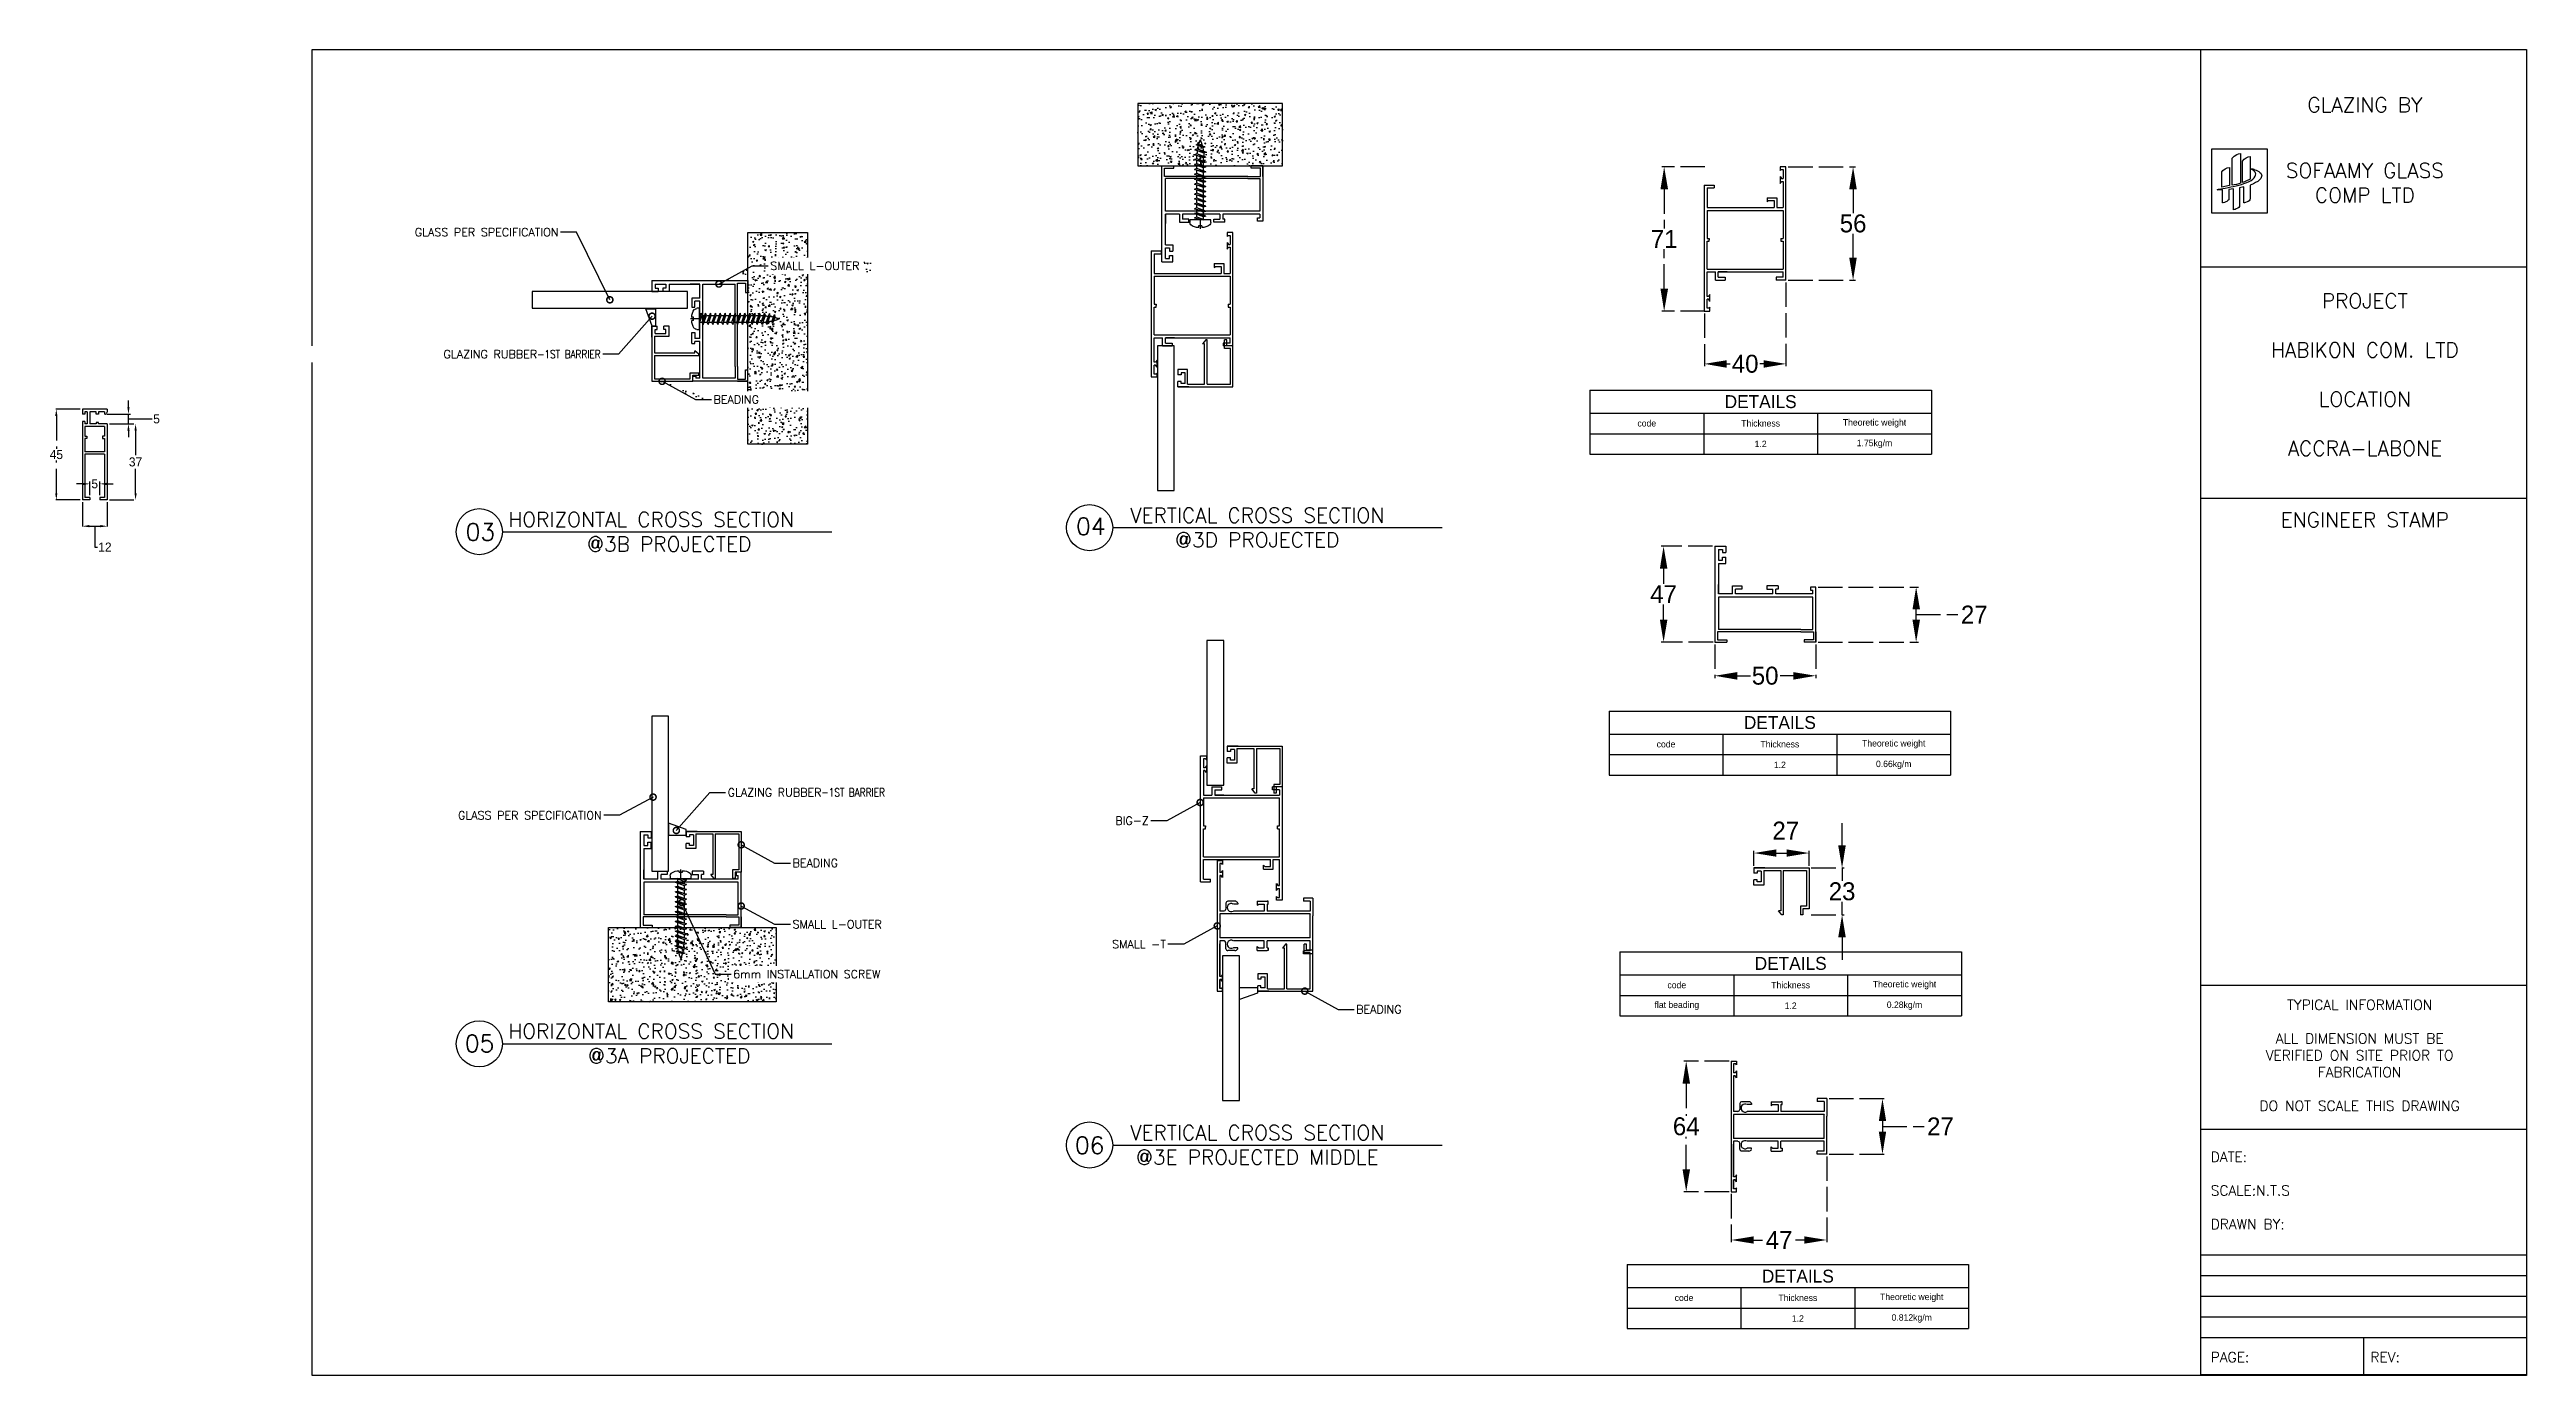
# Model space of a CAD drawing. Header units: millimetres. Extents: x -27371 to -844, y 11365 to 35579.
# Drawn here: x -13961 to -12747, y 11365 to 12015 of the extents above; entities that cross this region are included whole.
import ezdxf
from ezdxf import colors
from ezdxf.entities.mleader import LeaderData, LeaderLine
from ezdxf.math import Vec2, Vec3

# ---------------------------------------------------------------- set-up
doc = ezdxf.new("R2010")
doc.units = ezdxf.units.MM
for name, pattern in [('ACAD_ISO02W100', [15, 12, -3]), ('ACAD_ISO12W100', [21, 12, -3, 0, -3, 0, -3]), ('AXIS', [50.8, 31.75, -6.35, 6.35, -6.35]), ('AXIS2', [28.575, 19.05, -3.175, 3.175, -3.175]), ('HIDDEN', [9.525, 6.35, -3.175])]:
    doc.linetypes.add(name, pattern=pattern)
doc.layers.get('Defpoints').update_dxf_attribs({"color": 140})
doc.layers.add('A-GRID2', color=224, linetype='AXIS2')
doc.layers.add('HARDWARES', color=54, linetype='Continuous')
doc.layers.add('TEXT', color=7, linetype='Continuous', lineweight=20)
doc.styles.add('Annotative', font='romans.shx')
doc.styles.add('RomanS', font='romans.shx')
doc.dimstyles.new('1-1', dxfattribs={"dimscale": 1.1, "dimtxt": 3, "dimasz": 1.5, "dimexe": 1, "dimexo": 1, "dimtad": 0, "dimtih": 1, "dimtoh": 1, "dimdec": 1, "dimdsep": 46, "dimtxsty": 'Standard', "dimcen": 2.5, "dimclrd": 1, "dimclre": 1, "dimclrt": 7, "dimadec": 0, "dimazin": 0, "dimtfac": 1, "dimtdec": 1, "dimtmove": 1, "dimatfit": 3, "dimfxl": 1, "dimlwd": -1, "dimlwe": -1, "dimarcsym": 0})
pattern_1 = [(50, (61.298, 0), (7.2873868, -0.6375634), [0.762, -8.382]), (355, (61.298, 0), (-1.409737, 7.6422738), [0.6096, -6.7056234]), (100.451445, (61.905, -0.053), (5.87765, 7.00471), [0.6476004, -7.1236098]), (46.1842, (61.298, 2.032), (10.8431616, -1.681693), [1.143, -12.573]), (96.63556, (62.201, 1.892), (9.4961654, 9.897045), [0.971401, -10.685424]), (351.18415, (61.298, 2.032), (9.4961654, 9.897045), [0.914399, -10.058389]), (21, (62.314, 1.524), (6.0645757, -4.090608), [0.762, -8.382]), (326, (62.314, 1.524), (2.472081, 7.3675186), [0.6096, -6.7056]), (71.451445, (62.819, 1.183), (8.5366568, 3.2769108), [0.6476004, -7.1235975]), (37.5, (61.298, 0), (0.12354413, 3.38220155), [0, -6.62432, 0, -6.8072, 0, -6.731]), (7.5, (61.298, 0), (2.6727865, 4.007223), [0, -3.88112, 0, -6.47192, 0, -2.5654]), (327.5, (59.0322, 0), (5.4236238, -0.22914976), [0, -2.54, 0, -7.9248, 0, -10.5156]), (317.5, (58.016, 0), (5.9251673, 1.0170596), [0, -3.302, 0, -5.26288, 0, -7.4676])]

msp = doc.modelspace()

# ---------------------------------------------------------------- texts
at = {"ltscale": 1.3, "attachment_point": 1, "style": 'Annotative'}
for s, insert, char_height, width in [('\\pxqc;GLAZING BY', (-12881.65, 11991.09), 7.2281, 110.7171), ('\\pxqc;SOFAAMY GLASS COMP LTD', (-12881.65, 11958.87), 7.2281, 110.7171), ('\\pxqc;PROJECT \\P\\pq*;\\P\\pqc;HABIKON COM. LTD\\P \\PLOCATION\\P\\PACCRA-LABONE', (-12881.65, 11895.02), 7.2281, 110.7171), ('HORIZONTAL CROSS SECTION\\P\\pxqc;@3B PROJECTED ', (-13736.19, 11787.85), 7.2281, 157.5799), ('\\pxqc;VERTICAL CROSS SECTION @3D PROJECTED ', (-13447.95, 11789.88), 7.2281, 157.5799), ('\\pxqc;ENGINEER STAMP', (-12881.65, 11787.67), 7.2281, 110.7171), ('\\pxql;03', (-13757.07, 11782.31), 8.41, 21.874), ('\\pxql;04', (-13457.92, 11785.03), 8.41, 21.874), ('\\pxqc;TYPICAL INFORMATION\\P\\PALL DIMENSION MUST BE VERIFIED ON SITE PRIOR TO FABRICATION\\P\\PDO NOT SCALE THIS DRAWING', (-12887.69, 11548.74), 4.9458, 117.7043), ('HORIZONTAL CROSS SECTION\\P\\pxqc;@3A PROJECTED ', (-13736.19, 11536.96), 7.2281, 157.5799), ('\\pxql;05', (-13757.48, 11531.56), 8.41, 21.874), ('\\pxqc;VERTICAL CROSS SECTION @3E PROJECTED MIDDLE ', (-13447.95, 11487.23), 7.2281, 157.5799), ('\\pxql;06', (-13458.46, 11481.64), 8.41, 21.874), ('\\pxql;DATE:\\P\\PSCALE:N.T.S\\P\\PDRAWN BY:', (-12901.82, 11474.21), 4.9458, 117.7043), ('\\pxql;PAGE:', (-12901.82, 11376.05), 4.9458, 117.7043), ('\\pxql;REV:', (-12823.53, 11376.05), 4.946, 117.7043)]:
    msp.add_mtext(s, dxfattribs=dict(at, insert=insert, char_height=char_height, width=width))

# ---------------------------------------------------------------- blocks, each defined once
blk = doc.blocks.new('L - OUTER')
at = {"color": 5}
for p, q in [((-49.5, 47), (-49.5, 0)), ((-49.5, 47), (-44.1, 47)), ((-47.7, 45.4), (-47.7, 40.2)), ((-47.7, 45.4), (-45.7, 45.4)), ((-47.7, 45.4), (-47.7, 40.2)), ((-47.7, 40.2), (-45.7, 40.2)), ((-47.7, 38.6), (-47.7, 23.6)), ((-47.7, 38.6), (-44.1, 38.6)), ((-45.7, 45.4), (-45.7, 43.9)), ((-45.7, 43.9), (-44.1, 43.9)), ((-45.7, 41.7), (-44.1, 41.7)), ((-45.7, 40.2), (-45.7, 41.7)), ((-44.1, 47), (-44.1, 43.9)), ((-44.1, 38.6), (-44.1, 41.7)), ((-47.7, 23.6), (-47.7, 28.2)), ((-47.7, 26.7), (-47.7, 23.6)), ((-40.8, 27.5), (-36.3, 27.5)), ((-40.8, 26), (-40.8, 27.5)), ((-40.8, 23.6), (-40.8, 26)), ((-39.3, 23.6), (-39.3, 26)), ((-36.3, 26), (-39.3, 26)), ((-36.3, 27.5), (-36.3, 26)), ((-18.5, 27.5), (-24, 27.5)), ((-24, 27.5), (-24, 26)), ((-24, 26), (-21, 26)), ((-21, 23.6), (-21, 26)), ((-19.5, 23.6), (-19.5, 26)), ((-18.5, 26), (-19.5, 26)), ((-18.5, 27.5), (-18.5, 26)), ((0, 27), (-2.5, 27)), ((-2.5, 27), (-2.5, 25.5)), ((-2.5, 25.5), (-1.5, 25.5)), ((-1.5, 23.6), (-1.5, 25.5)), ((-1.5, 23.6), (-1.5, 25.5)), ((0, 0), (0, 27)), ((0, 25.5), (0, 27)), ((0, 23.6), (0, 26.1)), ((-40.8, 23.6), (-47.7, 23.6)), ((-44.1, 23.6), (-47.7, 23.6)), ((-47.7, 22.1), (-47.7, 6.2)), ((-1.5, 22.1), (-47.7, 22.1)), ((-21, 23.6), (-39.3, 23.6)), ((-21, 23.6), (-37.1, 23.6)), ((-1.5, 23.6), (-19.5, 23.6)), ((-1.5, 6.2), (-1.5, 22.1)), ((-49.2, 0), (-43.6, 0)), ((-49.2, 0), (-43.6, 0)), ((-7.3, 5.1), (-48.1, 5.1)), ((-48.1, 5.1), (-48.1, 1.1)), ((-48.1, 1.1), (-43.6, 1.1)), ((-7.3, 6.2), (-47.7, 6.2)), ((-43.6, 1.1), (-43.6, 0)), ((-7.3, 6.2), (-1.5, 6.2)), ((-7.3, 5.1), (-1.1, 5.1)), ((-5.6, 1.1), (-5.6, 0)), ((-1.1, 1.1), (-5.6, 1.1)), ((0, 0), (-5.6, 0)), ((0, 0), (-5.6, 0)), ((-1.1, 5.1), (-1.1, 1.1)), ((0, 5.1), (0, 0)), ((-49.5, 0), (-47.7, 0)), ((-49.5, 0), (-47.7, 0))]:
    blk.add_line(p, q, dxfattribs=at)
blk = doc.blocks.new('BEADING')
at = {"color": 5}
for p, q in [((-22.8, 23), (4.2, 23)), ((-17.4, 23), (-22.8, 23)), ((-22.8, 23), (-22.8, 20.4)), ((-21.2, 20.4), (-22.8, 20.4)), ((-21.2, 17.2), (-22.8, 17.2)), ((-22.8, 14.6), (-22.8, 17.2)), ((-18, 14.6), (-22.8, 14.6)), ((-19.2, 21.4), (-21.2, 21.4)), ((-21.2, 21.4), (-21.2, 20.4)), ((-21.2, 16.2), (-21.2, 17.2)), ((-19.2, 16.2), (-21.2, 16.2)), ((-19.2, 21.4), (-19.2, 16.2)), ((-19.2, 21.4), (-19.2, 16.2)), ((-18, 21.8), (-9.7, 21.8)), ((-18, 21.8), (-18, 14.6)), ((-9.7, 21.8), (-9.7, 2)), ((-8.5, 21.8), (3, 21.8)), ((-8.5, 21.8), (-8.5, 0)), ((3, 21.8), (3, 4.2)), ((4.2, 23), (4.2, 3)), ((-9.7, 2), (-10.7, 2)), ((-9.1, 0), (-10.7, 2)), ((-8.5, 0), (-9.1, 0)), ((3, 4.2), (0, 4.2)), ((0, 4.2), (0, 0)), ((1.2, 0), (0, 0)), ((4.2, 3), (1.2, 3)), ((1.2, 3), (1.2, 0))]:
    blk.add_line(p, q, dxfattribs=at)
blk = doc.blocks.new('SMALL - T')
at = {"color": 5}
for p, q in [((-27.2, 2), (-18.6, 2)), ((-27.2, 2), (-27.2, -2.6)), ((-25.8, 0.8), (-20.9, 0.8)), ((-25.8, 0.8), (-25.8, -2.6)), ((-20.9, 0.8), (-20.9, -20.4)), ((-19.5, 0.8), (-19.3, 0.8)), ((-19.5, 0.8), (-19.5, -43.6)), ((-7.7, 0.8), (-19.3, 0.8)), ((0, 2), (-18.6, 2)), ((-7.7, 0.8), (-7.7, -43.6)), ((-1.4, 0.8), (-6.3, 0.8)), ((-6.3, 0.8), (-6.3, -20.4)), ((-1.4, 0.8), (-1.4, -2.6)), ((0, 2), (0, -2.6)), ((-27.2, -2.6), (-25.8, -2.6)), ((0, -2.6), (-1.4, -2.6)), ((-24.3, -19.9), (-25.7, -19.9)), ((-25.7, -19.9), (-25.7, -20.4)), ((-25.7, -25.2), (-25.7, -20.4)), ((-24.3, -20.4), (-24.3, -19.9)), ((-24.3, -20.4), (-20.9, -20.4)), ((-24.3, -21.8), (-20.9, -21.8)), ((-24.3, -24.5), (-24.3, -21.8)), ((-20.9, -21.8), (-20.9, -36.9)), ((-2.9, -20.4), (-6.3, -20.4)), ((-6.3, -21.8), (-6.3, -36.9)), ((-2.9, -21.8), (-6.3, -21.8)), ((-2.9, -20.4), (-2.9, -19.9)), ((-2.9, -19.9), (-1.5, -19.9)), ((-2.9, -24.5), (-2.9, -21.8)), ((-1.5, -19.9), (-1.5, -20.4)), ((-1.5, -25.2), (-1.5, -20.4)), ((-25.7, -25.2), (-23.7, -25.2)), ((-25.7, -36.2), (-25.7, -39.7)), ((-24.8, -34.8), (-24.3, -34.8)), ((-23.7, -25.2), (-24.3, -24.5)), ((-24.3, -34.8), (-24.3, -36.9)), ((-19.5, -28.3), (-19.5, -43.6)), ((-7.7, -32.9), (-7.7, -43.6)), ((-7.7, -33.3), (-7.7, -43.6)), ((-3.5, -25.2), (-2.9, -24.5)), ((-1.5, -25.2), (-3.5, -25.2)), ((-2.9, -34.8), (-2.9, -36.9)), ((-2.4, -34.8), (-2.9, -34.8)), ((-1.5, -36.2), (-1.5, -39.7)), ((-45.6, -44.8), (-45.6, -42.2)), ((-45.6, -42.2), (-43.7, -42.2)), ((-45.6, -44.8), (18.4, -44.8)), ((-44.9, -42.2), (-43.7, -42.2)), ((-43.7, -42.2), (-44.2, -42.6)), ((-44.2, -42.6), (-44.2, -43.6)), ((-44.2, -43.6), (-39.8, -43.6)), ((-40.8, -42.2), (-37.4, -42.2)), ((-40.8, -42.2), (-39.8, -42.9)), ((-39.8, -42.9), (-39.8, -43.6)), ((-37.4, -42.2), (-38.4, -42.9)), ((-38.4, -42.9), (-38.4, -43.6)), ((-38.4, -43.6), (-20.9, -43.6)), ((-24.8, -40.6), (-21.8, -40.6)), ((-20.9, -41.5), (-20.9, -43.6)), ((-19.5, -43.6), (-17.9, -43.6)), ((-17.9, -43.6), (-7.7, -43.6)), ((-6.3, -41.5), (-6.3, -43.6)), ((-6.3, -43.6), (11.2, -43.6)), ((-2.4, -40.6), (-5.4, -40.6)), ((11.2, -43.6), (-4.9, -43.6)), ((13.6, -42.2), (10.2, -42.2)), ((10.2, -42.2), (11.2, -42.9)), ((11.2, -42.9), (11.2, -43.6)), ((13.6, -42.2), (12.6, -42.9)), ((12.6, -42.9), (12.6, -43.6)), ((12.6, -43.6), (17, -43.6)), ((17, -43.6), (12.6, -43.6)), ((18.4, -42.2), (16.5, -42.2)), ((17.7, -42.2), (16.5, -42.2)), ((16.5, -42.2), (17, -42.6)), ((17, -42.6), (17, -43.6)), ((18.4, -44.8), (18.4, -42.2))]:
    blk.add_line(p, q, dxfattribs=at)
for centre, radius, start, end in [((-24.3, -36.1), 1.41, 112.9061, 182.4603), ((-2.9, -36.1), 1.41, 357.5397, 67.0939), ((-24.8, -39.7), 0.861, 180, 270), ((-22.6, -38), 1.99, 148.5362, 31.4638), ((-21.8, -41.5), 0.861, 0, 90), ((-4.6, -38), 1.99, 148.5362, 31.4638), ((-5.4, -41.5), 0.861, 90, 180), ((-2.4, -39.7), 0.861, 270, 0)]:
    blk.add_arc(centre, radius, start, end, dxfattribs=at)
blk = doc.blocks.new('BIG-Z')
at = {"color": 5}
for p, q in [((-40, 70.8), (-37.2, 70.8)), ((-40, 15.2), (-40, 70.8)), ((-38.6, 69.4), (-38.6, 65)), ((-37.6, 69.4), (-38.6, 69.4)), ((-37.9, 65), (-38.6, 65)), ((-38.6, 63.6), (-38.6, 50.8)), ((-37.9, 63.6), (-38.6, 63.6)), ((-37.2, 66), (-37.9, 65)), ((-37.2, 62.6), (-37.9, 63.6)), ((-37.2, 68.9), (-37.6, 69.4)), ((-37.2, 70.8), (-37.2, 68.9)), ((-37.2, 70.1), (-37.2, 68.9)), ((-37.2, 66), (-37.2, 62.6)), ((-4.8, 61.8), (-4.8, 60.4)), ((0, 61.8), (-4.8, 61.8)), ((0, 61.8), (0, 0)), ((-35.6, 50.8), (-38.6, 50.8)), ((-38.6, 49.4), (-38.6, 35.7)), ((-23.3, 49.4), (-38.6, 49.4)), ((-35.6, 55.6), (-35.6, 50.8)), ((-30.8, 55.6), (-35.6, 55.6)), ((-34.2, 54.2), (-34.2, 50.8)), ((-31.5, 54.2), (-34.2, 54.2)), ((-1.4, 50.8), (-34.2, 50.8)), ((-30.8, 53.6), (-31.5, 54.2)), ((-30.8, 55.6), (-30.8, 53.6)), ((-1.4, 49.4), (-23.3, 49.4)), ((-1.4, 60.4), (-4.8, 60.4)), ((-1.4, 60.4), (-1.4, 50.8)), ((-1.4, 49.4), (-1.4, 35.7)), ((-37.6, 35.7), (-38.6, 35.7)), ((-38.6, 34.3), (-38.6, 20.6)), ((-37.6, 34.3), (-38.6, 34.3)), ((-37.6, 35.7), (-37.6, 34.3)), ((-2.4, 35.7), (-2.4, 35)), ((-1.4, 35.7), (-2.4, 35.7)), ((-2.4, 34.3), (-2.4, 35)), ((-2.4, 34.3), (-2.4, 35)), ((-1.4, 34.3), (-2.4, 34.3)), ((-1.4, 34.3), (-2.4, 34.3)), ((-1.4, 20.6), (-1.4, 34.3)), ((-40, 15.2), (-35.2, 15.2)), ((-1.4, 20.6), (-38.6, 20.6)), ((-23.3, 20.6), (-38.6, 20.6)), ((-34.2, 19.2), (-38.6, 19.2)), ((-38.6, 16.6), (-38.6, 19.2)), ((-38.6, 16.6), (-35.2, 16.6)), ((-35.2, 16.6), (-35.2, 15.2)), ((-6.9, 19.2), (-34.2, 19.2)), ((-11.3, 19.2), (-6.9, 19.2)), ((-6.9, 16.6), (-10.3, 16.6)), ((-10.3, 16.6), (-10.3, 15.2)), ((-5.5, 15.2), (-10.3, 15.2)), ((-6.9, 16.6), (-6.9, 19.2)), ((-1.4, 19.2), (-5.5, 19.2)), ((-5.5, 15.2), (-5.5, 19.2)), ((-1.4, 7.2), (-1.4, 19.2)), ((-2.8, 4.8), (-2.8, 8.2)), ((-2.8, 8.2), (-2.1, 7.2)), ((-2.8, 4.8), (-2.1, 5.8)), ((-2.8, 0), (-2.8, 1.9)), ((-2.8, 0.7), (-2.8, 1.9)), ((-2.8, 1.9), (-2.4, 1.4)), ((0, 0), (-2.8, 0)), ((-2.4, 1.4), (-1.4, 1.4)), ((-2.1, 7.2), (-1.4, 7.2)), ((-2.1, 5.8), (-1.4, 5.8)), ((-1.4, 1.4), (-1.4, 5.8))]:
    blk.add_line(p, q, dxfattribs=at)
blk = doc.blocks.new('_DotSmall')
at = {"color": 0, "linetype": 'ByBlock', "const_width": 0.5}
blk.add_lwpolyline([(-0.0625, 0, 1), (0.0625, 0, 1)], format="xyb", close=True, dxfattribs=at)
blk = doc.blocks.new('*U35')
at = {"layer": 'A-GRID2', "linetype": 'AXIS'}
blk.add_line((0, -0.6), (0, 4.4), dxfattribs=at)
at = {"layer": 'HARDWARES', "linetype": 'Continuous'}
for p, q in [((-5.2, 0), (-5.2, 1.3)), ((5.2, 0), (-5.2, 0)), ((-0.8, 3), (-0.8, 3.8)), ((0.8, 3), (-0.8, 3)), ((0.8, 3), (0.8, 3.8)), ((5.2, 1.3), (5.2, 0))]:
    blk.add_line(p, q, dxfattribs=at)
at = {"layer": 'HARDWARES'}
for p, q in [((5.2, 0), (-5.2, 0)), ((5.2, 0.9), (5.2, 0))]:
    blk.add_line(p, q, dxfattribs=at)
at = {"layer": 'HARDWARES', "linetype": 'HIDDEN'}
for p, q in [((-1.7, -3.4), (-1.7, -5)), ((-1.7, -5.8), (-1.7, -7.4)), ((-1.7, -8.2), (-1.7, -9.8)), ((-1.7, -10.6), (-1.7, -12.2)), ((1.6, -0.1), (1.6, -1.4)), ((1.6, -2.2), (1.6, -3.8)), ((1.6, -4.6), (1.6, -6.2)), ((1.6, -7), (1.6, -8.6)), ((1.6, -9.4), (1.6, -11)), ((1.6, -11.8), (1.6, -13.4)), ((-1.7, -13), (-1.7, -14.6)), ((-1.7, -15.4), (-1.7, -17.1)), ((-1.7, -17.9), (-1.7, -19.5)), ((-1.7, -20.3), (-1.7, -21.9)), ((-1.7, -22.7), (-1.7, -24.3)), ((1.6, -14.2), (1.6, -15.9)), ((1.6, -16.7), (1.6, -18.3)), ((1.6, -19.1), (1.6, -20.7)), ((1.6, -21.5), (1.6, -23.1)), ((1.6, -23.9), (1.6, -25.5)), ((1.2, -35.5), (-2.1, -36.7)), ((2.3, -35.8), (-2.1, -36.7)), ((-1.7, -25.1), (-1.7, -26.7)), ((-1.7, -27.5), (-1.7, -29.1)), ((-1.7, -29.9), (-1.7, -31.5)), ((-1, -37), (2.3, -35.8)), ((1.2, -35.5), (2.3, -35.8)), ((1.6, -26.3), (1.6, -27.9)), ((1.6, -28.7), (1.6, -30.3)), ((-2.1, -36.7), (-1, -37))]:
    blk.add_line(p, q, dxfattribs=at)
for points in [[(2, 0), (-1.7, -1.3), (-2.8, -0.9)], [(-0.2, 0), (-2.8, -0.9), (1.5, 0)], [(-1.7, 0), (-1.7, -0.5)], [(2.7, -1.8), (1.6, -1.4), (-2.8, -3), (2.7, -1.8), (-1.7, -3.4), (-2.8, -3)], [(2.7, -4.2), (1.6, -3.8), (-2.8, -5.4), (2.7, -4.2), (-1.7, -5.8), (-2.8, -5.4)], [(2.7, -6.6), (1.6, -6.2), (-2.8, -7.8), (2.7, -6.6), (-1.7, -8.2), (-2.8, -7.8)], [(2.7, -9), (1.6, -8.6), (-2.8, -10.2), (2.7, -9), (-1.7, -10.6), (-2.8, -10.2)], [(2.7, -11.4), (1.6, -11), (-2.8, -12.6), (2.7, -11.4), (-1.7, -13), (-2.8, -12.6)], [(-1.7, -1.3), (-1.7, -2.6)], [(2.7, -13.8), (1.6, -13.4), (-2.8, -15), (2.7, -13.8), (-1.7, -15.4), (-2.8, -15)], [(2.7, -16.3), (1.6, -15.9), (-2.8, -17.5), (2.7, -16.3), (-1.7, -17.9), (-2.8, -17.5)], [(2.7, -18.7), (1.6, -18.3), (-2.8, -19.9), (2.7, -18.7), (-1.7, -20.3), (-2.8, -19.9)], [(2.7, -21.1), (1.6, -20.7), (-2.8, -22.3), (2.7, -21.1), (-1.7, -22.7), (-2.8, -22.3)], [(2.7, -23.5), (1.6, -23.1), (-2.8, -24.7), (2.7, -23.5), (-1.7, -25.1), (-2.8, -24.7)], [(2.7, -30.7), (1.6, -30.3), (-2.8, -31.9), (2.7, -30.7), (-1.7, -32.3), (-2.8, -31.9)], [(2.7, -25.9), (1.6, -25.5), (-2.8, -27.1), (2.7, -25.9), (-1.7, -27.5), (-2.8, -27.1)], [(2.7, -28.3), (1.6, -27.9), (-2.8, -29.5), (2.7, -28.3), (-1.7, -29.9), (-2.8, -29.5)], [(2.8, -33.1), (1.7, -32.7), (-2.7, -34.3), (2.8, -33.1), (-1.6, -34.7), (-2.7, -34.3)]]:
    blk.add_lwpolyline(points, dxfattribs=at)
at = {"layer": 'HARDWARES', "linetype": 'Continuous'}
for centre, radius, start, end in [((-3.6, 1.3), 1.57, 131.7376, 180), ((-0.8, -2.7), 6.49, 89.5368, 126.33), ((0.8, -2.7), 6.49, 53.67, 90.4632), ((3.6, 1.3), 1.57, 0, 48.2624)]:
    blk.add_arc(centre, radius, start, end, dxfattribs=at)
at = {"layer": 'HARDWARES', "linetype": 'HIDDEN'}
for centre, start, end in [((17.7, -31.4), 182.508, 187.2926), ((17.6, -31.4), 189.5795, 194.5622), ((-17.6, -31.4), 336.0565, 345.4243), ((-17.6, -31.4), 347.9668, 353.6815), ((-17.5, -31.4), 356.0961, 1.0584), ((17.6, -31.4), 196.6931, 203.9435)]:
    blk.add_arc(centre, 19.2, start, end, dxfattribs=at)
blk = doc.blocks.new('*D62')
at = {"color": 3, "linetype": 'ACAD_ISO02W100', "transparency": 16777216}
for p, q in [((-13149.7, 11957.1), (-13170.8, 11957.1)), ((-13169.7, 11946.1), (-13169.7, 11926.8)), ((-13169.7, 11897.3), (-13169.7, 11916.7)), ((-13149.7, 11886.3), (-13170.8, 11886.3))]:
    blk.add_line(p, q, dxfattribs=at)
at = {"color": 3, "linetype": 'ACAD_ISO12W100', "transparency": 16777216}
for points in [[(-13171.5, 11946.1), (-13167.8, 11946.1), (-13169.7, 11957.1)], [(-13171.5, 11897.3), (-13167.8, 11897.3), (-13169.7, 11886.3)]]:
    blk.add_solid(points, dxfattribs=at)
at = {"layer": 'Defpoints', "color": 0, "linetype": 'ACAD_ISO12W100', "transparency": 16777216}
for p in [(-13169.7, 11957.1), (-13148.6, 11957.1), (-13148.6, 11886.3)]:
    blk.add_point(p, dxfattribs=at)
at = {"color": 7, "linetype": 'ACAD_ISO12W100', "transparency": 16777216, "insert": (-13169.7, 11921.7), "char_height": 8.8, "attachment_point": 5}
blk.add_mtext('71', dxfattribs=at)
blk = doc.blocks.new('*D63')
at = {"color": 3, "linetype": 'ACAD_ISO02W100', "transparency": 16777216}
for p, q in [((-13108.9, 11957.1), (-13076, 11957.1)), ((-13077.1, 11946.1), (-13077.1, 11934.4)), ((-13077.1, 11912.5), (-13077.1, 11924.3)), ((-13108.9, 11901.5), (-13076, 11901.5))]:
    blk.add_line(p, q, dxfattribs=at)
at = {"color": 3, "linetype": 'ACAD_ISO12W100', "transparency": 16777216}
for points in [[(-13079, 11946.1), (-13075.3, 11946.1), (-13077.1, 11957.1)], [(-13079, 11912.5), (-13075.3, 11912.5), (-13077.1, 11901.5)]]:
    blk.add_solid(points, dxfattribs=at)
at = {"layer": 'Defpoints', "color": 0, "linetype": 'ACAD_ISO12W100', "transparency": 16777216}
for p in [(-13110, 11957.1), (-13077.1, 11957.1), (-13110, 11901.5)]:
    blk.add_point(p, dxfattribs=at)
at = {"color": 7, "linetype": 'ACAD_ISO12W100', "transparency": 16777216, "insert": (-13077.1, 11929.3), "char_height": 8.8, "attachment_point": 5}
blk.add_mtext('56', dxfattribs=at)
blk = doc.blocks.new('*D64')
at = {"color": 3, "linetype": 'ACAD_ISO02W100', "transparency": 16777216}
for p, q in [((-13110, 11900.4), (-13110, 11859.4)), ((-13150, 11885.2), (-13150, 11859.4)), ((-13139, 11860.5), (-13137.3, 11860.5)), ((-13121, 11860.5), (-13122.8, 11860.5))]:
    blk.add_line(p, q, dxfattribs=at)
at = {"color": 3, "linetype": 'ACAD_ISO12W100', "transparency": 16777216}
for points in [[(-13139, 11862.3), (-13139, 11858.6), (-13150, 11860.5)], [(-13121, 11862.3), (-13121, 11858.6), (-13110, 11860.5)]]:
    blk.add_solid(points, dxfattribs=at)
at = {"layer": 'Defpoints', "color": 0, "linetype": 'ACAD_ISO12W100', "transparency": 16777216}
for p in [(-13110, 11901.5), (-13150, 11886.3), (-13110, 11860.5)]:
    blk.add_point(p, dxfattribs=at)
at = {"color": 7, "linetype": 'ACAD_ISO12W100', "transparency": 16777216, "insert": (-13130, 11860.5), "char_height": 8.8, "attachment_point": 5}
blk.add_mtext('40', dxfattribs=at)
blk = doc.blocks.new('*D65')
at = {"color": 3, "linetype": 'ACAD_ISO02W100', "transparency": 16777216}
for p, q in [((-13146, 11771.1), (-13171.1, 11771.1)), ((-13170, 11760.1), (-13170, 11752.7)), ((-13170, 11735.1), (-13170, 11742.5)), ((-13145.7, 11724.1), (-13171.1, 11724.1))]:
    blk.add_line(p, q, dxfattribs=at)
at = {"color": 3, "linetype": 'ACAD_ISO12W100', "transparency": 16777216}
for points in [[(-13171.8, 11760.1), (-13168.1, 11760.1), (-13170, 11771.1)], [(-13171.8, 11735.1), (-13168.1, 11735.1), (-13170, 11724.1)]]:
    blk.add_solid(points, dxfattribs=at)
at = {"layer": 'Defpoints', "color": 0, "linetype": 'ACAD_ISO12W100', "transparency": 16777216}
for p in [(-13144.9, 11771.1), (-13170, 11724.1), (-13144.6, 11724.1)]:
    blk.add_point(p, dxfattribs=at)
at = {"color": 7, "linetype": 'ACAD_ISO12W100', "transparency": 16777216, "insert": (-13170, 11747.6), "char_height": 8.8, "attachment_point": 5}
blk.add_mtext('47', dxfattribs=at)
blk = doc.blocks.new('*D66')
at = {"color": 3, "linetype": 'ACAD_ISO02W100', "transparency": 16777216}
for p, q in [((-13094.3, 11751.1), (-13045.1, 11751.1)), ((-13046.2, 11735.1), (-13046.2, 11740.1)), ((-13046.2, 11737.6), (-13027.1, 11737.6)), ((-13027.1, 11737.6), (-13025.7, 11737.6)), ((-13094.3, 11724.1), (-13045.1, 11724.1))]:
    blk.add_line(p, q, dxfattribs=at)
at = {"color": 3, "linetype": 'ACAD_ISO12W100', "transparency": 16777216}
for points in [[(-13048, 11740.1), (-13044.3, 11740.1), (-13046.2, 11751.1)], [(-13048, 11735.1), (-13044.3, 11735.1), (-13046.2, 11724.1)]]:
    blk.add_solid(points, dxfattribs=at)
at = {"layer": 'Defpoints', "color": 0, "linetype": 'ACAD_ISO12W100', "transparency": 16777216}
for p in [(-13095.4, 11751.1), (-13046.2, 11751.1), (-13095.4, 11724.1)]:
    blk.add_point(p, dxfattribs=at)
at = {"color": 7, "linetype": 'ACAD_ISO12W100', "transparency": 16777216, "insert": (-13017.7, 11737.6), "char_height": 8.8, "attachment_point": 5}
blk.add_mtext('27', dxfattribs=at)
blk = doc.blocks.new('*D67')
at = {"color": 3, "linetype": 'ACAD_ISO02W100', "transparency": 16777216}
for p, q in [((-13144.9, 11723), (-13144.9, 11706.5)), ((-13095.4, 11723), (-13095.4, 11706.5)), ((-13133.9, 11707.6), (-13127.4, 11707.6)), ((-13106.4, 11707.6), (-13112.9, 11707.6))]:
    blk.add_line(p, q, dxfattribs=at)
at = {"color": 3, "linetype": 'ACAD_ISO12W100', "transparency": 16777216}
for points in [[(-13133.9, 11709.4), (-13133.9, 11705.7), (-13144.9, 11707.6)], [(-13106.4, 11709.4), (-13106.4, 11705.7), (-13095.4, 11707.6)]]:
    blk.add_solid(points, dxfattribs=at)
at = {"layer": 'Defpoints', "color": 0, "linetype": 'ACAD_ISO12W100', "transparency": 16777216}
for p in [(-13144.9, 11724.1), (-13095.4, 11724.1), (-13144.9, 11707.6)]:
    blk.add_point(p, dxfattribs=at)
at = {"color": 7, "linetype": 'ACAD_ISO12W100', "transparency": 16777216, "insert": (-13120.2, 11707.6), "char_height": 8.8, "attachment_point": 5}
blk.add_mtext('50', dxfattribs=at)
blk = doc.blocks.new('*D68')
at = {"color": 3, "linetype": 'ACAD_ISO02W100', "transparency": 16777216}
for p, q in [((-13125.7, 11614.5), (-13125.7, 11621.8)), ((-13114.7, 11620.7), (-13109.7, 11620.7)), ((-13098.7, 11614.5), (-13098.7, 11621.8))]:
    blk.add_line(p, q, dxfattribs=at)
at = {"color": 3, "linetype": 'ACAD_ISO12W100', "transparency": 16777216}
for points in [[(-13114.7, 11622.5), (-13114.7, 11618.9), (-13125.7, 11620.7)], [(-13109.7, 11622.5), (-13109.7, 11618.9), (-13098.7, 11620.7)]]:
    blk.add_solid(points, dxfattribs=at)
at = {"layer": 'Defpoints', "color": 0, "linetype": 'ACAD_ISO12W100', "transparency": 16777216}
for p in [(-13098.7, 11620.7), (-13125.7, 11613.4), (-13098.7, 11613.4)]:
    blk.add_point(p, dxfattribs=at)
at = {"color": 7, "linetype": 'ACAD_ISO12W100', "transparency": 16777216, "insert": (-13110.1, 11631.7), "char_height": 8.8, "attachment_point": 5}
blk.add_mtext('27', dxfattribs=at)
blk = doc.blocks.new('*D69')
at = {"color": 3, "linetype": 'ACAD_ISO02W100', "transparency": 16777216}
for p, q in [((-13082.5, 11624.4), (-13082.5, 11635.4)), ((-13097.6, 11613.4), (-13081.4, 11613.4)), ((-13082.5, 11613.4), (-13082.5, 11607)), ((-13082.5, 11590.4), (-13082.5, 11596.8)), ((-13097.6, 11590.4), (-13081.4, 11590.4)), ((-13082.5, 11579.4), (-13082.5, 11568.4))]:
    blk.add_line(p, q, dxfattribs=at)
at = {"color": 3, "linetype": 'ACAD_ISO12W100', "transparency": 16777216}
for points in [[(-13084.4, 11624.4), (-13080.7, 11624.4), (-13082.5, 11613.4)], [(-13084.4, 11579.4), (-13080.7, 11579.4), (-13082.5, 11590.4)]]:
    blk.add_solid(points, dxfattribs=at)
at = {"layer": 'Defpoints', "color": 0, "linetype": 'ACAD_ISO12W100', "transparency": 16777216}
for p in [(-13098.7, 11613.4), (-13098.7, 11590.4), (-13082.5, 11590.4)]:
    blk.add_point(p, dxfattribs=at)
at = {"color": 7, "linetype": 'ACAD_ISO12W100', "transparency": 16777216, "insert": (-13082.5, 11601.9), "char_height": 8.8, "attachment_point": 5}
blk.add_mtext('23', dxfattribs=at)
blk = doc.blocks.new('*D70')
at = {"color": 3, "linetype": 'ACAD_ISO02W100', "transparency": 16777216}
for p, q in [((-13137.9, 11518.7), (-13160, 11518.7)), ((-13158.9, 11507.7), (-13158.9, 11491.8)), ((-13158.9, 11465.7), (-13158.9, 11481.6)), ((-13137.9, 11454.7), (-13160, 11454.7))]:
    blk.add_line(p, q, dxfattribs=at)
at = {"color": 3, "linetype": 'ACAD_ISO12W100', "transparency": 16777216}
for points in [[(-13160.7, 11507.7), (-13157, 11507.7), (-13158.9, 11518.7)], [(-13160.7, 11465.7), (-13157, 11465.7), (-13158.9, 11454.7)]]:
    blk.add_solid(points, dxfattribs=at)
at = {"layer": 'Defpoints', "color": 0, "linetype": 'ACAD_ISO12W100', "transparency": 16777216}
for p in [(-13136.8, 11518.7), (-13158.9, 11454.7), (-13136.8, 11454.7)]:
    blk.add_point(p, dxfattribs=at)
at = {"color": 7, "linetype": 'ACAD_ISO12W100', "transparency": 16777216, "insert": (-13158.9, 11486.7), "char_height": 8.8, "attachment_point": 5}
blk.add_mtext('64', dxfattribs=at)
blk = doc.blocks.new('*D71')
at = {"color": 3, "linetype": 'ACAD_ISO02W100', "transparency": 16777216}
for p, q in [((-13088.9, 11500.3), (-13061.6, 11500.3)), ((-13062.7, 11489.3), (-13062.7, 11484.1)), ((-13062.7, 11486.7), (-13043.7, 11486.7)), ((-13043.7, 11486.7), (-13042.3, 11486.7)), ((-13088.9, 11473.1), (-13061.6, 11473.1))]:
    blk.add_line(p, q, dxfattribs=at)
at = {"color": 3, "linetype": 'ACAD_ISO12W100', "transparency": 16777216}
for points in [[(-13064.5, 11489.3), (-13060.9, 11489.3), (-13062.7, 11500.3)], [(-13064.5, 11484.1), (-13060.9, 11484.1), (-13062.7, 11473.1)]]:
    blk.add_solid(points, dxfattribs=at)
at = {"layer": 'Defpoints', "color": 0, "linetype": 'ACAD_ISO12W100', "transparency": 16777216}
for p in [(-13090, 11500.3), (-13090, 11473.1), (-13062.7, 11473.1)]:
    blk.add_point(p, dxfattribs=at)
at = {"color": 7, "linetype": 'ACAD_ISO12W100', "transparency": 16777216, "insert": (-13034.3, 11486.7), "char_height": 8.8, "attachment_point": 5}
blk.add_mtext('27', dxfattribs=at)
blk = doc.blocks.new('*D72')
at = {"color": 3, "linetype": 'ACAD_ISO02W100', "transparency": 16777216}
for p, q in [((-13090, 11472), (-13090, 11429.9)), ((-13136.8, 11453.6), (-13136.8, 11429.9)), ((-13125.8, 11431), (-13121.5, 11431)), ((-13101, 11431), (-13105.4, 11431))]:
    blk.add_line(p, q, dxfattribs=at)
at = {"color": 3, "linetype": 'ACAD_ISO12W100', "transparency": 16777216}
for points in [[(-13125.8, 11432.8), (-13125.8, 11429.2), (-13136.8, 11431)], [(-13101, 11432.8), (-13101, 11429.2), (-13090, 11431)]]:
    blk.add_solid(points, dxfattribs=at)
at = {"layer": 'Defpoints', "color": 0, "linetype": 'ACAD_ISO12W100', "transparency": 16777216}
for p in [(-13090, 11473.1), (-13136.8, 11454.7), (-13090, 11431)]:
    blk.add_point(p, dxfattribs=at)
at = {"color": 7, "linetype": 'ACAD_ISO12W100', "transparency": 16777216, "insert": (-13113.4, 11431), "char_height": 8.8, "attachment_point": 5}
blk.add_mtext('47', dxfattribs=at)
blk = doc.blocks.new('*T95')
at = {"color": 0, "linetype": 'ByBlock', "lineweight": -2, "ltscale": 1.3, "transparency": 16777216}
for p, q in [((0, 0), (167.4, 0)), ((0, 0), (0, -31.4)), ((167.4, 0), (167.4, -31.4)), ((0, -11.3), (167.4, -11.3)), ((55.8, -11.3), (55.8, -31.4)), ((111.6, -11.3), (111.6, -31.4)), ((0, -21.4), (167.4, -21.4)), ((0, -31.4), (167.4, -31.4))]:
    blk.add_line(p, q, dxfattribs=at)
at = {"color": 0, "ltscale": 1.3, "transparency": 16777216, "attachment_point": 5}
for s, insert, char_height, width in [('DETAILS', (83.7, -5.7), 6.33, 166.507), ('code', (27.9, -16.3), 3.16, 54.877), ('Thickness', (83.7, -16.3), 3.16, 54.877), ('Theoretic weight', (139.5, -16.3), 3.165, 54.877), ('1.75kg/m', (139.5, -26.4), 3.16, 54.877), ('1.2', (83.7, -26.4), 3.16, 54.877)]:
    blk.add_mtext(s, dxfattribs=dict(at, insert=insert, char_height=char_height, width=width))
blk = doc.blocks.new('*T96')
at = {"color": 0, "linetype": 'ByBlock', "lineweight": -2, "ltscale": 1.3, "transparency": 16777216}
for p, q in [((0, 0), (167.4, 0)), ((0, 0), (0, -31.4)), ((167.4, 0), (167.4, -31.4)), ((0, -11.3), (167.4, -11.3)), ((55.8, -11.3), (55.8, -31.4)), ((111.6, -11.3), (111.6, -31.4)), ((0, -21.4), (167.4, -21.4)), ((0, -31.4), (167.4, -31.4))]:
    blk.add_line(p, q, dxfattribs=at)
at = {"color": 0, "ltscale": 1.3, "transparency": 16777216, "attachment_point": 5}
for s, insert, char_height, width in [('DETAILS', (83.7, -5.7), 6.33, 166.507), ('code', (27.9, -16.3), 3.16, 54.877), ('Thickness', (83.7, -16.3), 3.16, 54.877), ('Theoretic weight', (139.5, -16.3), 3.165, 54.877), ('0.66kg/m', (139.5, -26.4), 3.16, 54.877), ('1.2', (83.7, -26.4), 3.16, 54.877)]:
    blk.add_mtext(s, dxfattribs=dict(at, insert=insert, char_height=char_height, width=width))
blk = doc.blocks.new('*T97')
at = {"color": 0, "linetype": 'ByBlock', "lineweight": -2, "ltscale": 1.3, "transparency": 16777216}
for p, q in [((0, 0), (167.4, 0)), ((0, 0), (0, -31.4)), ((167.4, 0), (167.4, -31.4)), ((0, -11.3), (167.4, -11.3)), ((55.8, -11.3), (55.8, -31.4)), ((111.6, -11.3), (111.6, -31.4)), ((0, -21.4), (167.4, -21.4)), ((0, -31.4), (167.4, -31.4))]:
    blk.add_line(p, q, dxfattribs=at)
at = {"color": 0, "ltscale": 1.3, "transparency": 16777216, "attachment_point": 5}
for s, insert, char_height, width in [('DETAILS', (83.7, -5.7), 6.33, 166.507), ('flat beading', (27.9, -26.4), 3.165, 54.877), ('code', (27.9, -16.3), 3.16, 54.877), ('Thickness', (83.7, -16.3), 3.16, 54.877), ('Theoretic weight', (139.5, -16.3), 3.165, 54.877), ('0.28kg/m', (139.5, -26.4), 3.16, 54.877), ('1.2', (83.7, -26.4), 3.16, 54.877)]:
    blk.add_mtext(s, dxfattribs=dict(at, insert=insert, char_height=char_height, width=width))
blk = doc.blocks.new('*T98')
at = {"color": 0, "linetype": 'ByBlock', "lineweight": -2, "ltscale": 1.3, "transparency": 16777216}
for p, q in [((0, 0), (167.4, 0)), ((0, 0), (0, -31.4)), ((167.4, 0), (167.4, -31.4)), ((0, -11.3), (167.4, -11.3)), ((55.8, -11.3), (55.8, -31.4)), ((111.6, -11.3), (111.6, -31.4)), ((0, -21.4), (167.4, -21.4)), ((0, -31.4), (167.4, -31.4))]:
    blk.add_line(p, q, dxfattribs=at)
at = {"color": 0, "ltscale": 1.3, "transparency": 16777216, "attachment_point": 5}
for s, insert, char_height, width in [('DETAILS', (83.7, -5.7), 6.33, 166.507), ('code', (27.9, -16.3), 3.16, 54.877), ('Thickness', (83.7, -16.3), 3.16, 54.877), ('Theoretic weight', (139.5, -16.3), 3.165, 54.877), ('0.812kg/m', (139.5, -26.4), 3.16, 54.877), ('1.2', (83.7, -26.4), 3.16, 54.877)]:
    blk.add_mtext(s, dxfattribs=dict(at, insert=insert, char_height=char_height, width=width))
blk = doc.blocks.new('TRIALCO NET')
at = {"color": 2}
for p, q in [((-44.5, 3.6), (-44.5, -8.5)), ((-44.5, 3.6), (-43.3, 3.6)), ((-43.3, 3.6), (-42.3, 3.2)), ((-43.3, 2.4), (-43.3, -0.6)), ((-43.3, 2.4), (-42.1, 2.4)), ((-42.1, 2.6), (-42.1, 2.4)), ((-37.3, 3.6), (0, 3.6)), ((-37.3, 3.6), (-37.3, -0.6)), ((-36.1, 2.4), (-31.3, 2.4)), ((-36.1, 2.4), (-36.1, -7.3)), ((-30.1, 2.4), (-23.6, 2.4)), ((-23.6, 2.4), (-23.6, -7.3)), ((-22.4, 2.4), (-22.4, -7.3)), ((-22.4, 2.4), (-1.2, 2.4)), ((-1.2, 2.4), (-1.2, 0)), ((-1.2, 0), (0, 0)), ((0, 3.6), (0, 0)), ((-44.5, -8.5), (-42.1, -8.5)), ((-43.3, -1.8), (-43.3, -4.9)), ((-43.3, -4.9), (-37.3, -4.9)), ((-43.3, -6.1), (-43.3, -7.3)), ((-43.3, -6.1), (-37.3, -6.1)), ((-43.3, -7.3), (-42.1, -7.3)), ((-42.1, -7.3), (-42.1, -8.5)), ((-38.5, -7.3), (-37.3, -7.3)), ((-38.5, -7.3), (-38.5, -8.5)), ((-38.5, -8.5), (0, -8.5)), ((-37.3, -1.8), (-37.3, -4.9)), ((-37.3, -6.1), (-37.3, -7.3)), ((-36.1, -7.3), (-31.3, -7.3)), ((-30.1, -7.3), (-23.6, -7.3)), ((-22.4, -7.3), (-1.2, -7.3)), ((-1.2, -4.9), (-1.2, -7.3)), ((-1.2, -4.9), (0, -4.9)), ((0, -4.9), (0, -8.5))]:
    blk.add_line(p, q, dxfattribs=at)
for points in [[(-31.3, 2.4), (-31.3, 1.4), (-30.1, 1.4), (-30.1, 2.4)], [(-43.3, -0.6), (-42.1, -0.6), (-42.1, -1.8), (-43.3, -1.8)], [(-37.3, -0.6), (-38, -0.6), (-38, -1.8), (-37.3, -1.8)], [(-31.3, -7.3), (-31.3, -6.3), (-30.1, -6.3), (-30.1, -7.3)]]:
    blk.add_lwpolyline(points, dxfattribs=at)
blk.add_arc((-43.2, 2.6), 1.09, 359.3357, 33.1171, dxfattribs=at)
blk = doc.blocks.new('*D100')
at = {"color": 3, "linetype": 'ACAD_ISO02W100', "transparency": 16777216}
for p, q in [((-13944.9, 11792.7), (-13944.9, 11779.8)), ((-13932.8, 11792.7), (-13932.8, 11779.8)), ((-13941.6, 11780.9), (-13936.1, 11780.9)), ((-13938.9, 11780.9), (-13938.9, 11770.7)), ((-13938.9, 11770.7), (-13937.5, 11770.7))]:
    blk.add_line(p, q, dxfattribs=at)
at = {"color": 3, "linetype": 'ACAD_ISO12W100', "transparency": 16777216}
for points in [[(-13941.6, 11781.5), (-13941.6, 11780.4), (-13944.9, 11780.9)], [(-13936.1, 11781.5), (-13936.1, 11780.4), (-13932.8, 11780.9)]]:
    blk.add_solid(points, dxfattribs=at)
at = {"layer": 'Defpoints', "color": 0, "linetype": 'ACAD_ISO12W100', "transparency": 16777216}
for p in [(-13944.9, 11793.8), (-13932.8, 11793.8), (-13932.8, 11780.9)]:
    blk.add_point(p, dxfattribs=at)
at = {"color": 7, "linetype": 'ACAD_ISO12W100', "transparency": 16777216, "insert": (-13933.9, 11770.7), "char_height": 4.4, "attachment_point": 5}
blk.add_mtext('12', dxfattribs=at)
blk = doc.blocks.new('*D101')
at = {"color": 3, "linetype": 'ACAD_ISO02W100', "transparency": 16777216}
for p, q in [((-13946, 11838.3), (-13958.8, 11838.3)), ((-13957.7, 11835), (-13957.7, 11818.9)), ((-13957.7, 11797.1), (-13957.7, 11813.1)), ((-13946, 11793.8), (-13958.8, 11793.8))]:
    blk.add_line(p, q, dxfattribs=at)
at = {"color": 3, "linetype": 'ACAD_ISO12W100', "transparency": 16777216}
for points in [[(-13958.3, 11835), (-13957.2, 11835), (-13957.7, 11838.3)], [(-13958.3, 11797.1), (-13957.2, 11797.1), (-13957.7, 11793.8)]]:
    blk.add_solid(points, dxfattribs=at)
at = {"layer": 'Defpoints', "color": 0, "linetype": 'ACAD_ISO12W100', "transparency": 16777216}
for p in [(-13957.7, 11838.3), (-13944.9, 11838.3), (-13944.9, 11793.8)]:
    blk.add_point(p, dxfattribs=at)
at = {"color": 7, "linetype": 'ACAD_ISO12W100', "transparency": 16777216, "insert": (-13957.7, 11816), "char_height": 4.4, "attachment_point": 5}
blk.add_mtext('45', dxfattribs=at)
blk = doc.blocks.new('*D102')
at = {"color": 3, "linetype": 'ACAD_ISO02W100', "transparency": 16777216}
for p, q in [((-13931.7, 11831.1), (-13917.8, 11831.1)), ((-13918.9, 11827.8), (-13918.9, 11815.3)), ((-13918.9, 11797.1), (-13918.9, 11809.5)), ((-13931.7, 11793.8), (-13917.8, 11793.8))]:
    blk.add_line(p, q, dxfattribs=at)
at = {"color": 3, "linetype": 'ACAD_ISO12W100', "transparency": 16777216}
for points in [[(-13919.4, 11827.8), (-13918.3, 11827.8), (-13918.9, 11831.1)], [(-13919.4, 11797.1), (-13918.3, 11797.1), (-13918.9, 11793.8)]]:
    blk.add_solid(points, dxfattribs=at)
at = {"layer": 'Defpoints', "color": 0, "linetype": 'ACAD_ISO12W100', "transparency": 16777216}
for p in [(-13932.8, 11831.1), (-13932.8, 11793.8), (-13918.9, 11793.8)]:
    blk.add_point(p, dxfattribs=at)
at = {"color": 7, "linetype": 'ACAD_ISO12W100', "transparency": 16777216, "insert": (-13918.9, 11812.4), "char_height": 4.4, "attachment_point": 5}
blk.add_mtext('37', dxfattribs=at)
blk = doc.blocks.new('*D103')
at = {"color": 3, "linetype": 'ACAD_ISO02W100', "transparency": 16777216}
for p, q in [((-13944.6, 11801.7), (-13947.9, 11801.7)), ((-13941.3, 11796.1), (-13941.3, 11802.8)), ((-13941.3, 11801.7), (-13941.1, 11801.7)), ((-13936.4, 11801.7), (-13936.7, 11801.7)), ((-13936.4, 11796.1), (-13936.4, 11802.8)), ((-13933.1, 11801.7), (-13929.8, 11801.7))]:
    blk.add_line(p, q, dxfattribs=at)
at = {"color": 3, "linetype": 'ACAD_ISO12W100', "transparency": 16777216}
for points in [[(-13944.6, 11802.2), (-13944.6, 11801.1), (-13941.3, 11801.7)], [(-13933.1, 11802.2), (-13933.1, 11801.1), (-13936.4, 11801.7)]]:
    blk.add_solid(points, dxfattribs=at)
at = {"layer": 'Defpoints', "color": 0, "linetype": 'ACAD_ISO12W100', "transparency": 16777216}
for p in [(-13936.4, 11801.7), (-13941.3, 11795), (-13936.4, 11795)]:
    blk.add_point(p, dxfattribs=at)
at = {"color": 7, "linetype": 'ACAD_ISO12W100', "transparency": 16777216, "insert": (-13938.9, 11801.7), "char_height": 4.4, "attachment_point": 5}
blk.add_mtext('5', dxfattribs=at)
blk = doc.blocks.new('*D104')
at = {"color": 3, "linetype": 'ACAD_ISO02W100', "transparency": 16777216}
for p, q in [((-13922.4, 11839.2), (-13922.4, 11842.5)), ((-13932.9, 11835.9), (-13921.3, 11835.9)), ((-13931.7, 11831.1), (-13921.3, 11831.1)), ((-13922.4, 11831.1), (-13922.4, 11835.9)), ((-13922.4, 11831.1), (-13922.4, 11835.9)), ((-13922.4, 11833.5), (-13912.1, 11833.5)), ((-13922.4, 11827.8), (-13922.4, 11824.5)), ((-13912.1, 11833.5), (-13910.7, 11833.5))]:
    blk.add_line(p, q, dxfattribs=at)
at = {"color": 3, "linetype": 'ACAD_ISO12W100', "transparency": 16777216}
for points in [[(-13922.9, 11839.2), (-13921.8, 11839.2), (-13922.4, 11835.9)], [(-13922.9, 11827.8), (-13921.8, 11827.8), (-13922.4, 11831.1)]]:
    blk.add_solid(points, dxfattribs=at)
at = {"layer": 'Defpoints', "color": 0, "linetype": 'ACAD_ISO12W100', "transparency": 16777216}
for p in [(-13934, 11835.9), (-13932.8, 11831.1), (-13922.4, 11835.9)]:
    blk.add_point(p, dxfattribs=at)
at = {"color": 7, "linetype": 'ACAD_ISO12W100', "transparency": 16777216, "insert": (-13908.6, 11833.5), "char_height": 4.4, "attachment_point": 5}
blk.add_mtext('5', dxfattribs=at)

# ---------------------------------------------------------------- dimensions: what is measured, and where the dimension line sits
at = {"color": 3, "linetype": 'ACAD_ISO12W100'}
for base, p1, p2, override, picture, middle in [((-13169.67, 11957.14), (-13148.65, 11886.34), (-13148.65, 11957.14), {"dimtxt": 8, "dimasz": 10, "dimdec": 0, "dimclrd": 3, "dimclre": 3}, '*D62', (-13169.67, 11921.74)), ((-13077.14, 11957.14), (-13110.05, 11901.54), (-13110.05, 11957.14), {"dimtxt": 8, "dimasz": 10, "dimdec": 0, "dimclrd": 3, "dimclre": 3}, '*D63', (-13077.14, 11929.34)), ((-13957.71389058, 11838.26612182), (-13944.94627806, 11793.76612182), (-13944.94627806, 11838.26612182), {"dimtxt": 4, "dimasz": 3, "dimdec": 0, "dimclrd": 3, "dimclre": 3}, '*D101', (-13957.71389058, 11816.01612182)), ((-13922.36, 11835.87), (-13932.85, 11831.07), (-13934.05, 11835.87), {"dimtxt": 4, "dimasz": 3, "dimdec": 0, "dimclrd": 3, "dimclre": 3}, '*D104', (-13910.06, 11833.47)), ((-13918.85, 11793.77), (-13932.85, 11831.07), (-13932.85, 11793.77), {"dimtxt": 4, "dimasz": 3, "dimdec": 0, "dimclrd": 3, "dimclre": 3}, '*D102', (-13918.85, 11812.42)), ((-13169.96, 11724.11), (-13144.9, 11771.11), (-13144.6, 11724.11), {"dimtxt": 8, "dimasz": 10, "dimdec": 0, "dimclrd": 3, "dimclre": 3}, '*D65', (-13169.96, 11747.61)), ((-13046.17, 11751.11), (-13095.4, 11724.11), (-13095.4, 11751.11), {"dimtxt": 8, "dimasz": 10, "dimdec": 0, "dimclrd": 3, "dimclre": 3}, '*D66', (-13025.06, 11737.61)), ((-13082.54, 11590.41), (-13098.68, 11613.41), (-13098.68, 11590.41), {"dimtxt": 8, "dimasz": 10, "dimdec": 0, "dimclrd": 3, "dimclre": 3}, '*D69', (-13082.54, 11601.91)), ((-13158.88, 11454.7), (-13136.84, 11518.7), (-13136.84, 11454.7), {"dimtxt": 8, "dimasz": 10, "dimdec": 0, "dimclrd": 3, "dimclre": 3}, '*D70', (-13158.88, 11486.7)), ((-13062.72, 11473.1), (-13090.04, 11500.3), (-13090.04, 11473.1), {"dimtxt": 8, "dimasz": 10, "dimdec": 0, "dimclrd": 3, "dimclre": 3}, '*D71', (-13041.61, 11486.7))]:
    dim = msp.add_linear_dim(base=base, p1=p1, p2=p2, angle=90, dimstyle='1-1', override=override, dxfattribs=at)
    dim.commit()
    dim.dimension.update_dxf_attribs({"geometry": picture, "text_midpoint": middle})
for base, p1, p2, override, picture, middle in [((-13110.05, 11860.46), (-13150.05, 11886.34), (-13110.05, 11901.54), {"dimtxt": 8, "dimasz": 10, "dimdec": 0, "dimclrd": 3, "dimclre": 3}, '*D64', (-13130.05, 11860.46)), ((-13936.45, 11801.66), (-13941.35, 11794.97), (-13936.45, 11794.97), {"dimtxt": 4, "dimasz": 3, "dimdec": 0, "dimclrd": 3, "dimclre": 3}, '*D103', (-13938.9, 11801.66)), ((-13932.85, 11780.91), (-13944.95, 11793.77), (-13932.85, 11793.77), {"dimtxt": 4, "dimasz": 3, "dimdec": 0, "dimclrd": 3, "dimclre": 3}, '*D100', (-13936.83, 11770.66)), ((-13144.90372116, 11707.55741872), (-13095.40372116, 11724.10566958), (-13144.90372116, 11724.10566958), {"dimtxt": 8, "dimasz": 10, "dimdec": 0, "dimclrd": 3, "dimclre": 3}, '*D67', (-13120.15372116, 11707.55741872)), ((-13098.68, 11620.69), (-13125.68, 11613.41), (-13098.68, 11613.41), {"dimtxt": 8, "dimasz": 10, "dimdec": 0, "dimclrd": 3, "dimclre": 3}, '*D68', (-13110.12, 11631.69)), ((-13090.04, 11431.01), (-13136.84, 11454.7), (-13090.04, 11473.1), {"dimtxt": 8, "dimasz": 10, "dimdec": 0, "dimclrd": 3, "dimclre": 3}, '*D72', (-13113.44, 11431.01))]:
    dim = msp.add_linear_dim(base=base, p1=p1, p2=p2, dimstyle='1-1', override=override, dxfattribs=at)
    dim.commit()
    dim.dimension.update_dxf_attribs({"geometry": picture, "text_midpoint": middle})

# ---------------------------------------------------------------- hatches: boundary and pattern name
at = {"ltscale": 1.3, "true_color": 0x636466}
h = msp.add_hatch(dxfattribs=at)
h.set_pattern_fill('AR-CONC', color=251, scale=0.04)
h.set_pattern_definition([(50, (118.368, 23.613), (7.2873868, -0.6375634), [0.762, -8.382]), (355, (118.368, 23.613), (-1.409737, 7.6422738), [0.6096, -6.7056234]), (100.451445, (118.9754, 23.56), (5.87765, 7.00471), [0.6476004, -7.1236098]), (46.1842, (118.368, 25.645), (10.8431616, -1.681693), [1.143, -12.573]), (96.63556, (119.272, 25.505), (9.4961654, 9.897045), [0.971401, -10.685424]), (351.18415, (118.368, 25.645), (9.4961654, 9.897045), [0.914399, -10.058389]), (21, (119.384, 25.137), (6.0645757, -4.090608), [0.762, -8.382]), (326, (119.384, 25.137), (2.472081, 7.3675186), [0.6096, -6.7056]), (71.451445, (119.8895, 24.796), (8.5366568, 3.2769108), [0.6476004, -7.1235975]), (37.5, (118.368, 23.6128), (0.12354413, 3.38220155), [0, -6.62432, 0, -6.8072, 0, -6.731]), (7.5, (118.368, 23.6128), (2.6727865, 4.007223), [0, -3.88112, 0, -6.47192, 0, -2.5654]), (327.5, (116.1024, 23.6128), (5.4236238, -0.22914976), [0, -2.54, 0, -7.9248, 0, -10.5156]), (317.5, (115.0864, 23.613), (5.9251673, 1.0170596), [0, -3.302, 0, -5.26288, 0, -7.4676])])
h.paths.add_polyline_path([(-13427.67, 11988.19), (-13427.67, 11957.51), (-13356.74, 11957.51), (-13356.74, 11988.19)])
h = msp.add_hatch(dxfattribs=at)
h.set_pattern_fill('AR-CONC', color=251, scale=0.04)
h.set_pattern_definition(pattern_1)
h.paths.add_polyline_path([(-13589.48, 11924.9), (-13618.8, 11924.9), (-13618.8, 11821.13), (-13589.48, 11821.13)])
edge = h.paths.add_edge_path()
edge.add_line((-13636.63, 11840.02), (-13611.2, 11840.02))
edge.add_line((-13611.2, 11840.02), (-13611.2, 11846.02))
edge.add_line((-13611.2, 11846.02), (-13636.63, 11846.02))
edge.add_line((-13636.63, 11846.02), (-13636.63, 11840.02))
edge.add_line((-13644.42, 11843.02), (-13636.63, 11843.02))
edge.add_line((-13660.8, 11851.95), (-13644.42, 11843.02))
edge.add_arc((-13660.8, 11851.95), 0.375, 331.3761, 511.3761)
edge.add_arc((-13660.8, 11851.95), 0.375, 151.3761, 331.3761)
edge = h.paths.add_edge_path()
edge.add_line((-13608.8, 11905.59), (-13558.42, 11905.59))
edge.add_line((-13558.42, 11905.59), (-13558.42, 11911.59))
edge.add_line((-13558.42, 11911.59), (-13608.8, 11911.59))
edge.add_line((-13608.8, 11911.59), (-13608.8, 11905.59))
edge.add_line((-13616.6, 11908.59), (-13608.8, 11908.59))
edge.add_line((-13632.97, 11899.65), (-13616.6, 11908.59))
edge.add_arc((-13632.97, 11899.65), 0.375, 28.6239, 208.6239)
edge.add_arc((-13632.97, 11899.65), 0.375, 208.6239, 388.6239)
h = msp.add_hatch(dxfattribs=at)
h.set_pattern_fill('AR-CONC', color=251, scale=0.04)
h.set_pattern_definition(pattern_1)
h.paths.add_polyline_path([(-13687.05, 11584.25), (-13687.05, 11547.81), (-13604.9, 11547.81), (-13604.9, 11584.25)])

# ---------------------------------------------------------------- linework, layer by layer
at = {"ltscale": 1.3}
for p, q in [((-12906.67, 11908.11), (-12747.07, 11908.11)), ((-12906.67, 11794.69), (-12747.07, 11794.69)), ((-13739.09, 11778.22), (-13577.57, 11778.22)), ((-13439.99, 11780.21), (-13278.47, 11780.21)), ((-12906.67, 11555.93), (-12747.07, 11555.93)), ((-13739.09, 11527.19), (-13577.57, 11527.19)), ((-12906.67, 11485.35), (-12747.07, 11485.35)), ((-13439.99, 11477.56), (-13278.47, 11477.56)), ((-12906.67, 11423.8), (-12747.07, 11423.8)), ((-12906.67, 11413.65), (-12747.07, 11413.65)), ((-12906.67, 11403.5), (-12747.07, 11403.5)), ((-12906.67, 11393.35), (-12747.07, 11393.35)), ((-12906.67, 11383.2), (-12747.07, 11383.2)), ((-12826.87, 11383.2), (-12826.87, 11364.93))]:
    msp.add_line(p, q, dxfattribs=at)
for points in [[(-13832.27, 12014.6), (-12747.07, 12014.6), (-12747.07, 11364.6), (-13832.27, 11364.6)], [(-12906.67, 12014.6), (-12747.07, 12014.6), (-12747.07, 11364.93), (-12906.67, 11364.93)], [(-13427.67, 11957.51), (-13356.74, 11957.51), (-13356.74, 11988.19), (-13427.67, 11988.19)], [(-13618.8, 11924.9), (-13589.48, 11924.9), (-13589.48, 11821.13), (-13618.8, 11821.13)], [(-13648.37, 11896.05), (-13724.49, 11896.03), (-13724.49, 11887.77), (-13648.37, 11887.79)], [(-13409.77, 11798.37), (-13409.79, 11869.28), (-13418.06, 11869.28), (-13418.03, 11798.37)], [(-13385.53, 11654.03), (-13385.56, 11724.94), (-13393.82, 11724.94), (-13393.79, 11654.03)], [(-13657.62, 11611.75), (-13657.64, 11687.87), (-13665.9, 11687.87), (-13665.88, 11611.75)], [(-13687.05, 11584.25), (-13604.9, 11584.25), (-13604.9, 11547.81), (-13687.05, 11547.81)], [(-13377.85, 11499.38), (-13377.88, 11570.29), (-13386.14, 11570.29), (-13386.11, 11499.38)]]:
    msp.add_lwpolyline(points, close=True, dxfattribs=at)
at = {"color": 0, "linetype": 'Continuous', "lineweight": 25}
msp.add_lwpolyline([(-12901.32, 11934.41), (-12901.32, 11965.99), (-12874.15, 11965.99), (-12874.15, 11934.41)], close=True, dxfattribs=at)
for points in [[(-12891.31, 11948.06), (-12891.31, 11961.36), (-12890.3, 11962.39), (-12889.09, 11963.11), (-12888.21, 11963.44), (-12887.29, 11963.61), (-12887.29, 11949.05), (-12888.07, 11948.73), (-12889.15, 11948.47), (-12890.26, 11948.2), (-12891.31, 11948.06)], [(-12886.23, 11949.48), (-12886.23, 11959.93), (-12885.41, 11960.84), (-12884.47, 11961.51), (-12883.51, 11961.95), (-12882.43, 11962.21), (-12882.43, 11951.11), (-12883.2, 11950.64), (-12884.26, 11950.17), (-12885.27, 11949.73), (-12886.23, 11949.48)], [(-12898, 11946.08), (-12896.9, 11946.28), (-12895.93, 11946.44), (-12894.71, 11946.66), (-12893.2, 11946.97), (-12891.96, 11947.23), (-12890.76, 11947.44), (-12889.33, 11947.7), (-12888.11, 11948.06), (-12886.73, 11948.48), (-12885.56, 11948.87), (-12884.14, 11949.35), (-12882.98, 11949.93), (-12881.97, 11950.45), (-12881.23, 11951.02), (-12880.45, 11951.77), (-12880, 11952.47), (-12879.84, 11953.03), (-12879.77, 11953.59), (-12879.82, 11954.03), (-12880.06, 11954.5), (-12880.32, 11954.83), (-12880.64, 11955.13), (-12880.99, 11955.44), (-12881.34, 11955.67), (-12881.66, 11955.83), (-12881.9, 11955.94), (-12881.92, 11956), (-12881.91, 11956.06), (-12881.87, 11956.1), (-12881.79, 11956.11), (-12881.24, 11956.06), (-12880.74, 11955.92), (-12880.17, 11955.7), (-12879.56, 11955.49), (-12878.9, 11955.13), (-12878.27, 11954.79), (-12877.74, 11954.37), (-12877.33, 11954.05), (-12877.02, 11953.63), (-12876.86, 11953.17), (-12876.83, 11952.74), (-12876.87, 11952.33), (-12877.02, 11951.84), (-12877.3, 11951.4), (-12877.61, 11951.05), (-12878.01, 11950.61), (-12878.74, 11949.98), (-12879.83, 11949.35), (-12880.89, 11948.78), (-12882.53, 11948.09), (-12882.53, 11941.35), (-12882.7, 11940.85), (-12883, 11940.47), (-12883.46, 11940.16), (-12884.04, 11939.9), (-12884.74, 11939.59), (-12885.23, 11939.48), (-12885.61, 11939.47), (-12885.61, 11947.25), (-12887.76, 11946.73), (-12887.76, 11937.62), (-12888.08, 11937.08), (-12888.53, 11936.78), (-12889.29, 11936.47), (-12889.86, 11936.23), (-12890.19, 11936.11), (-12890.72, 11936.06), (-12890.72, 11946.36), (-12892.97, 11946.03), (-12892.97, 11940.99), (-12893.43, 11940.54), (-12893.98, 11940.13), (-12894.48, 11939.87), (-12895.14, 11939.59), (-12895.67, 11939.46), (-12896.12, 11939.46), (-12896.12, 11945.82), (-12897.28, 11945.74), (-12898.16, 11945.79), (-12898.53, 11945.83), (-12898.64, 11945.89), (-12898, 11946.08)], [(-12896.34, 11947.13), (-12896.34, 11954.65), (-12895.88, 11955.34), (-12894.82, 11956.11), (-12893.72, 11956.54), (-12892.59, 11956.83), (-12892.59, 11947.89), (-12896.34, 11947.13)]]:
    msp.add_lwpolyline(points, dxfattribs=at)
at = {"color": 1}
for points in [[(-13665.75, 11878.95), (-13668.74, 11887.5), (-13664, 11887.5), (-13664, 11878.95), (-13665.75, 11878.95)], [(-13649.05, 11632.3), (-13657.62, 11635.42), (-13657.62, 11629.5), (-13649.05, 11629.5), (-13649.05, 11632.3)], [(-13369.02, 11551.96), (-13377.86, 11548.83), (-13377.86, 11554.76), (-13369.02, 11554.76), (-13369.02, 11551.96)]]:
    msp.add_lwpolyline(points, dxfattribs=at)
at = {"ltscale": 1.3}
for centre in [(-13750.4, 11778.22), (-13451.3, 11780.21), (-13750.4, 11527.19), (-13451.3, 11477.56)]:
    msp.add_circle(centre, 11.31, dxfattribs=at)

# ---------------------------------------------------------------- block references
at = {"xscale": -1}
for name, p, rotation in [('L - OUTER', (-13366.44, 11957.51), 180), ('L - OUTER', (-13618.8, 11851.95), 90), ('BEADING', (-13642.8, 11856.15), 90), ('BEADING', (-13385.25, 11872.28), 180), ('BEADING', (-13346.12, 11576.01), 180)]:
    msp.add_blockref(name, p, dxfattribs=dict(at, rotation=rotation))
for p in [(-13150.05, 11886.34), (-13421.05, 11854.07)]:
    msp.add_blockref('BIG-Z', p, dxfattribs=at)
at = {"color": 2, "rotation": 270}
msp.add_blockref('TRIALCO NET', (-13936.45, 11793.77), dxfattribs=at)
for name, p in [('*T95', (-13206.12, 11847.65)), ('L - OUTER', (-13095.4, 11724.11)), ('*T96', (-13196.69, 11690.33)), ('BEADING', (-13361.07, 11650.11)), ('L - OUTER', (-13622.05, 11584.25)), ('BEADING', (-13626.25, 11608.25)), ('BEADING', (-13102.88, 11590.41)), ('*T97', (-13191.4, 11572.26)), ('*T98', (-13187.87, 11418.95))]:
    msp.add_blockref(name, p)
for name, p, rotation in [('BIG-Z', (-13396.87, 11668.32), 180), ('SMALL - T', (-13343.92, 11571.37), 270), ('SMALL - T', (-13092.04, 11473.1), 270)]:
    msp.add_blockref(name, p, dxfattribs=dict(rotation=rotation))
at = {"layer": 'HARDWARES', "xscale": -1}
for p, rotation in [((-13397.05, 11931.14), 180), ((-13642.51, 11882.53), 90)]:
    msp.add_blockref('*U35', p, dxfattribs=dict(at, rotation=rotation))
msp.add_blockref('*U35', (-13651.7, 11608.26), dxfattribs=at)

msp.set_redraw_order([(e.dxf.handle, doc.entitydb.next_handle()) for e in msp.query("TEXT MTEXT ATTDEF DIMENSION ARC_DIMENSION")])  # texts and dimensions are drawn at this point

# ---------------------------------------------------------------- next in the draw order: leaders
at = {"layer": 'TEXT'}
ml = msp.add_multileader_mtext('Standard', dxfattribs=at)
ml.set_content('\\A1;SMALL L-OUTER', color=256, style='RomanS')
ml.set_leader_properties(color=8)
ml.set_arrow_properties(name='DOTSMALL')
ml.build(insert=Vec2(0, 0))
ml.multileader.update_dxf_attribs({"dogleg_length": 20, "arrow_head_size": 6, "scale": 2})
ctx = ml.context
ctx.base_point, ctx.scale, ctx.arrow_head_size, ctx.landing_gap_size, ctx.plane_origin = Vec3(-13608.8, 11908.59), 2, 6, 1, Vec3(-14940.43, 12383.5)
notes = []
notes.append((ctx, [(0, (1, 1, 0), (-13616.6, 11908.59), (1, 0), 7.79, [(0, [(-13632.97, 11899.65)], 0, [])])]))
ctx.mtext.insert, ctx.mtext.defined_height, ctx.mtext.line_spacing_factor, ctx.mtext.flow_direction = Vec3(-13607.8, 11910.59), 4.93, 1.2, 5
ctx.mtext.has_bg_fill, ctx.mtext.bg_color, ctx.mtext.bg_scale_factor, ctx.mtext.bg_transparency, ctx.mtext.use_window_bg_color = 1, -1027028792, 1.5, 0, 1
ml = msp.add_multileader_mtext('Standard', dxfattribs=at)
ml.set_content('\\A1;GLAZING RUBBER{\\W0.8;-1ST BARRIER}', color=256, style='RomanS')
ml.set_leader_properties(color=8)
ml.set_arrow_properties(name='DOTSMALL')
ml.build(insert=Vec2(0, 0))
ml.multileader.update_dxf_attribs({"dogleg_length": 20, "arrow_head_size": 6, "scale": 2})
ctx = ml.context
ctx.base_point, ctx.scale, ctx.arrow_head_size, ctx.landing_gap_size, ctx.plane_origin = Vec3(-13755.67, 11865.22), 2, 6, 1, Vec3(-12358.28, 11400.04)
ctx.text_align_type = 2
notes.append((ctx, [(0, (1, 1, 0), (-13682.11, 11865.22), (-1, 0), 7.79, [(0, [(-13665.74, 11883.89)], 0, [])])]))
ctx.mtext.insert, ctx.mtext.width, ctx.mtext.defined_height, ctx.mtext.alignment, ctx.mtext.line_spacing_factor, ctx.mtext.flow_direction = Vec3(-13690.9, 11867.22), 77.4307, 4.93, 3, 1.2, 5
ctx.mtext.has_bg_fill, ctx.mtext.bg_color, ctx.mtext.bg_scale_factor, ctx.mtext.bg_transparency, ctx.mtext.use_window_bg_color = 1, -1027028792, 1.5, 0, 1
ml = msp.add_multileader_mtext('Standard', dxfattribs=at)
ml.set_content('\\A1;BEADING', color=256, style='RomanS')
ml.set_leader_properties(color=8)
ml.set_arrow_properties(name='DOTSMALL')
ml.build(insert=Vec2(0, 0))
ml.multileader.update_dxf_attribs({"dogleg_length": 20, "arrow_head_size": 6, "scale": 2})
ctx = ml.context
ctx.base_point, ctx.scale, ctx.arrow_head_size, ctx.landing_gap_size, ctx.plane_origin = Vec3(-13636.63, 11843.02), 2, 6, 1, Vec3(-14968.26, 11368.1)
notes.append((ctx, [(0, (1, 1, 0), (-13644.42, 11843.02), (1, 0), 7.79, [(0, [(-13660.8, 11851.95)], 0, [])])]))
ctx.mtext.insert, ctx.mtext.width, ctx.mtext.defined_height, ctx.mtext.line_spacing_factor, ctx.mtext.flow_direction = Vec3(-13635.63, 11845.02), 48.381, 4.93, 1.2, 5
ctx.mtext.has_bg_fill, ctx.mtext.bg_color, ctx.mtext.bg_scale_factor, ctx.mtext.bg_transparency, ctx.mtext.use_window_bg_color = 1, -1027028792, 1.5, 0, 1
ml = msp.add_multileader_mtext('Standard', dxfattribs=at)
ml.set_content('\\A1;GLASS PER SPECIFICATION', color=256, style='RomanS')
ml.set_leader_properties(color=8)
ml.set_arrow_properties(name='DOTSMALL')
ml.build(insert=Vec2(0, 0))
ml.multileader.update_dxf_attribs({"dogleg_length": 20, "arrow_head_size": 6, "scale": 2})
ctx = ml.context
ctx.base_point, ctx.scale, ctx.arrow_head_size, ctx.landing_gap_size, ctx.plane_origin = Vec3(-13732.37, 11639.19), 2, 6, 1, Vec3(-12357.79, 11164.28)
ctx.text_align_type = 2
notes.append((ctx, [(0, (1, 1, 0), (-13681.62, 11639.19), (-1, 0), 7.79, [(0, [(-13665.25, 11648.13)], 0, [])])]))
ctx.mtext.insert, ctx.mtext.width, ctx.mtext.defined_height, ctx.mtext.alignment, ctx.mtext.line_spacing_factor, ctx.mtext.flow_direction = Vec3(-13690.42, 11641.19), 48.381, 4.93, 3, 1.2, 5
ctx.mtext.has_bg_fill, ctx.mtext.bg_color, ctx.mtext.bg_scale_factor, ctx.mtext.bg_transparency, ctx.mtext.use_window_bg_color = 1, -1027028792, 1.5, 0, 1
ml = msp.add_multileader_mtext('Standard', dxfattribs=at)
ml.set_content('\\A1;BEADING', color=256, style='RomanS')
ml.set_leader_properties(color=8)
ml.set_arrow_properties(name='DOTSMALL')
ml.build(insert=Vec2(0, 0))
ml.multileader.update_dxf_attribs({"dogleg_length": 20, "arrow_head_size": 6, "scale": 2})
ctx = ml.context
ctx.base_point, ctx.scale, ctx.arrow_head_size, ctx.landing_gap_size, ctx.plane_origin = Vec3(-13597.89, 11615.81), 2, 6, 1, Vec3(-14929.51, 11140.89)
notes.append((ctx, [(0, (1, 1, 0), (-13605.68, 11615.81), (1, 0), 7.79, [(0, [(-13622.05, 11624.74)], 0, [])])]))
ctx.mtext.insert, ctx.mtext.width, ctx.mtext.defined_height, ctx.mtext.line_spacing_factor, ctx.mtext.flow_direction = Vec3(-13596.89, 11617.81), 48.381, 4.93, 1.2, 5
ctx.mtext.has_bg_fill, ctx.mtext.bg_color, ctx.mtext.bg_scale_factor, ctx.mtext.bg_transparency, ctx.mtext.use_window_bg_color = 1, -1027028792, 1.5, 0, 1
ml = msp.add_multileader_mtext('Standard', dxfattribs=at)
ml.set_content('\\A1;SMALL L-OUTER', color=256, style='RomanS')
ml.set_leader_properties(color=8)
ml.set_arrow_properties(name='DOTSMALL')
ml.build(insert=Vec2(0, 0))
ml.multileader.update_dxf_attribs({"dogleg_length": 20, "arrow_head_size": 6, "scale": 2})
ctx = ml.context
ctx.base_point, ctx.scale, ctx.arrow_head_size, ctx.landing_gap_size, ctx.plane_origin = Vec3(-13597.89, 11585.79), 2, 6, 1, Vec3(-14929.51, 11110.87)
notes.append((ctx, [(0, (1, 1, 0), (-13605.68, 11585.79), (1, 0), 7.79, [(0, [(-13622.05, 11594.72)], 0, [])])]))
ctx.mtext.insert, ctx.mtext.defined_height, ctx.mtext.line_spacing_factor, ctx.mtext.flow_direction = Vec3(-13596.89, 11587.79), 4.93, 1.2, 5
ctx.mtext.has_bg_fill, ctx.mtext.bg_color, ctx.mtext.bg_scale_factor, ctx.mtext.bg_transparency, ctx.mtext.use_window_bg_color = 1, -1027028792, 1.5, 0, 1
ml = msp.add_multileader_mtext('Standard', dxfattribs=at)
ml.set_content('\\A1;SMALL -T', color=256, style='RomanS')
ml.set_leader_properties(color=8)
ml.set_arrow_properties(name='DOTSMALL')
ml.build(insert=Vec2(0, 0))
ml.multileader.update_dxf_attribs({"dogleg_length": 20, "arrow_head_size": 6, "scale": 2})
ctx = ml.context
ctx.base_point, ctx.scale, ctx.arrow_head_size, ctx.landing_gap_size, ctx.plane_origin = Vec3(-13444.41, 11576.03), 2, 6, 1, Vec3(-12081.26, 11101.12)
ctx.text_align_type = 2
notes.append((ctx, [(0, (1, 1, 0), (-13405.09, 11576.03), (-1, 0), 7.79, [(0, [(-13388.72, 11584.97)], 0, [])])]))
ctx.mtext.insert, ctx.mtext.width, ctx.mtext.defined_height, ctx.mtext.alignment, ctx.mtext.line_spacing_factor, ctx.mtext.flow_direction = Vec3(-13413.88, 11578.03), 48.381, 4.93, 3, 1.2, 5
ctx.mtext.has_bg_fill, ctx.mtext.bg_color, ctx.mtext.bg_scale_factor, ctx.mtext.bg_transparency, ctx.mtext.use_window_bg_color = 1, -1027028792, 1.5, 0, 1
ml = msp.add_multileader_mtext('Standard', dxfattribs=at)
ml.set_content('\\A1;BEADING', color=256, style='RomanS')
ml.set_leader_properties(color=8)
ml.set_arrow_properties(name='DOTSMALL')
ml.build(insert=Vec2(0, 0))
ml.multileader.update_dxf_attribs({"dogleg_length": 20, "arrow_head_size": 6, "scale": 2})
ctx = ml.context
ctx.base_point, ctx.scale, ctx.arrow_head_size, ctx.landing_gap_size, ctx.plane_origin = Vec3(-13321.67, 11544.08), 2, 6, 1, Vec3(-14653.3, 11069.16)
notes.append((ctx, [(0, (1, 1, 0), (-13329.46, 11544.08), (1, 0), 7.79, [(0, [(-13345.83, 11553.01)], 0, [])])]))
ctx.mtext.insert, ctx.mtext.width, ctx.mtext.defined_height, ctx.mtext.line_spacing_factor, ctx.mtext.flow_direction = Vec3(-13320.67, 11546.08), 48.381, 4.93, 1.2, 5
ctx.mtext.has_bg_fill, ctx.mtext.bg_color, ctx.mtext.bg_scale_factor, ctx.mtext.bg_transparency, ctx.mtext.use_window_bg_color = 1, -1027028792, 1.5, 0, 1
for ctx, leaders in notes:
    for number, flags, end, landing, length, lines in leaders:
        leader = LeaderData()
        leader.index, (leader.has_last_leader_line, leader.has_dogleg_vector, leader.attachment_direction) = number, flags
        leader.last_leader_point, leader.dogleg_vector, leader.dogleg_length = Vec3(end), Vec3(landing), length
        for number, points, colour, breaks in lines:
            line = LeaderLine()
            line.index, line.vertices, line.color, line.breaks = number, Vec3.list(points), colors.encode_raw_color(colour), breaks
            leader.lines.append(line)
        ctx.leaders.append(leader)

# ---------------------------------------------------------------- next in the draw order: leaders
ml = msp.add_multileader_mtext('Standard', dxfattribs=at)
ml.set_content('\\A1;GLASS PER SPECIFICATION', color=256, style='RomanS')
ml.set_leader_properties(color=8)
ml.set_arrow_properties(name='DOTSMALL')
ml.build(insert=Vec2(0, 0))
ml.multileader.update_dxf_attribs({"dogleg_length": 20, "arrow_head_size": 6, "scale": 2})
ctx = ml.context
ctx.base_point, ctx.scale, ctx.arrow_head_size, ctx.landing_gap_size, ctx.plane_origin = Vec3(-13753.55, 11925.05), 2, 6, 1, Vec3(-12378.97, 12375.76)
ctx.text_align_type = 2
notes = []
notes.append((ctx, [(0, (1, 1, 0), (-13702.8, 11925.05), (-1, 0), 7.79, [(0, [(-13686.43, 11891.91)], 0, [])])]))
ctx.mtext.insert, ctx.mtext.width, ctx.mtext.defined_height, ctx.mtext.alignment, ctx.mtext.line_spacing_factor, ctx.mtext.flow_direction = Vec3(-13711.59, 11927.05), 48.381, 4.93, 3, 1.2, 5
ctx.mtext.has_bg_fill, ctx.mtext.bg_color, ctx.mtext.bg_scale_factor, ctx.mtext.bg_transparency, ctx.mtext.use_window_bg_color = 1, -1027028792, 1.5, 0, 1
ml = msp.add_multileader_mtext('Standard', dxfattribs=at)
ml.set_content('\\A1;GLAZING RUBBER{\\W0.8;-1ST BARRIER}', color=256, style='RomanS')
ml.set_leader_properties(color=8)
ml.set_arrow_properties(name='DOTSMALL')
ml.build(insert=Vec2(0, 0))
ml.multileader.update_dxf_attribs({"dogleg_length": 20, "arrow_head_size": 6, "scale": 2})
ctx = ml.context
ctx.base_point, ctx.scale, ctx.arrow_head_size, ctx.landing_gap_size, ctx.plane_origin = Vec3(-13629.68, 11650.43), 2, 6, 1, Vec3(-14961.31, 12115.62)
notes.append((ctx, [(0, (1, 1, 0), (-13637.48, 11650.43), (1, 0), 7.79, [(0, [(-13653.85, 11631.77)], 0, [])])]))
ctx.mtext.insert, ctx.mtext.width, ctx.mtext.defined_height, ctx.mtext.line_spacing_factor, ctx.mtext.flow_direction = Vec3(-13628.68, 11652.43), 77.4307, 4.93, 1.2, 5
ctx.mtext.has_bg_fill, ctx.mtext.bg_color, ctx.mtext.bg_scale_factor, ctx.mtext.bg_transparency, ctx.mtext.use_window_bg_color = 1, -1027028792, 1.5, 0, 1
ml = msp.add_multileader_mtext('Standard', dxfattribs=at)
ml.set_content('\\A1;6mm INSTALLATION SCREW', color=256, style='RomanS')
ml.set_leader_properties(color=8)
ml.set_arrow_properties(name='DOTSMALL')
ml.build(insert=Vec2(0, 0))
ml.multileader.update_dxf_attribs({"dogleg_length": 20, "arrow_head_size": 6, "scale": 2})
ctx = ml.context
ctx.base_point, ctx.scale, ctx.arrow_head_size, ctx.landing_gap_size, ctx.plane_origin = Vec3(-13626.99, 11561.36), 2, 6, 1, Vec3(-14958.61, 11112.57)
notes.append((ctx, [(0, (1, 1, 0), (-13634.78, 11561.36), (1, 0), 7.79, [(0, [(-13651.15, 11596.42)], 0, [])])]))
ctx.mtext.insert, ctx.mtext.defined_height, ctx.mtext.line_spacing_factor, ctx.mtext.flow_direction = Vec3(-13625.99, 11563.36), 4.93, 1.2, 5
ctx.mtext.has_bg_fill, ctx.mtext.bg_color, ctx.mtext.bg_scale_factor, ctx.mtext.bg_transparency, ctx.mtext.use_window_bg_color = 1, -1027028792, 1.5, 0, 1
for ctx, leaders in notes:
    for number, flags, end, landing, length, lines in leaders:
        leader = LeaderData()
        leader.index, (leader.has_last_leader_line, leader.has_dogleg_vector, leader.attachment_direction) = number, flags
        leader.last_leader_point, leader.dogleg_vector, leader.dogleg_length = Vec3(end), Vec3(landing), length
        for number, points, colour, breaks in lines:
            line = LeaderLine()
            line.index, line.vertices, line.color, line.breaks = number, Vec3.list(points), colors.encode_raw_color(colour), breaks
            leader.lines.append(line)
        ctx.leaders.append(leader)

# ---------------------------------------------------------------- next in the draw order: leaders
ml = msp.add_multileader_mtext('Standard', dxfattribs=at)
ml.set_content('\\A1;BIG-Z', color=256, style='RomanS')
ml.set_leader_properties(color=8)
ml.set_arrow_properties(name='DOTSMALL')
ml.build(insert=Vec2(0, 0))
ml.multileader.update_dxf_attribs({"dogleg_length": 20, "arrow_head_size": 6, "scale": 2})
ctx = ml.context
ctx.base_point, ctx.scale, ctx.arrow_head_size, ctx.landing_gap_size, ctx.plane_origin = Vec3(-13440.22, 11636.54), 2, 6, 1, Vec3(-12089.64, 11161.63)
ctx.text_align_type = 2
notes = []
notes.append((ctx, [(0, (1, 1, 0), (-13413.47, 11636.54), (-1, 0), 7.79, [(0, [(-13397.1, 11645.48)], 0, [])])]))
ctx.mtext.insert, ctx.mtext.width, ctx.mtext.defined_height, ctx.mtext.alignment, ctx.mtext.line_spacing_factor, ctx.mtext.flow_direction = Vec3(-13422.26, 11638.54), 48.381, 4.93, 3, 1.2, 5
ctx.mtext.has_bg_fill, ctx.mtext.bg_color, ctx.mtext.bg_scale_factor, ctx.mtext.bg_transparency, ctx.mtext.use_window_bg_color = 1, -1027028792, 1.5, 0, 1
for ctx, leaders in notes:
    for number, flags, end, landing, length, lines in leaders:
        leader = LeaderData()
        leader.index, (leader.has_last_leader_line, leader.has_dogleg_vector, leader.attachment_direction) = number, flags
        leader.last_leader_point, leader.dogleg_vector, leader.dogleg_length = Vec3(end), Vec3(landing), length
        for number, points, colour, breaks in lines:
            line = LeaderLine()
            line.index, line.vertices, line.color, line.breaks = number, Vec3.list(points), colors.encode_raw_color(colour), breaks
            leader.lines.append(line)
        ctx.leaders.append(leader)

doc.saveas('drawing.dxf')
